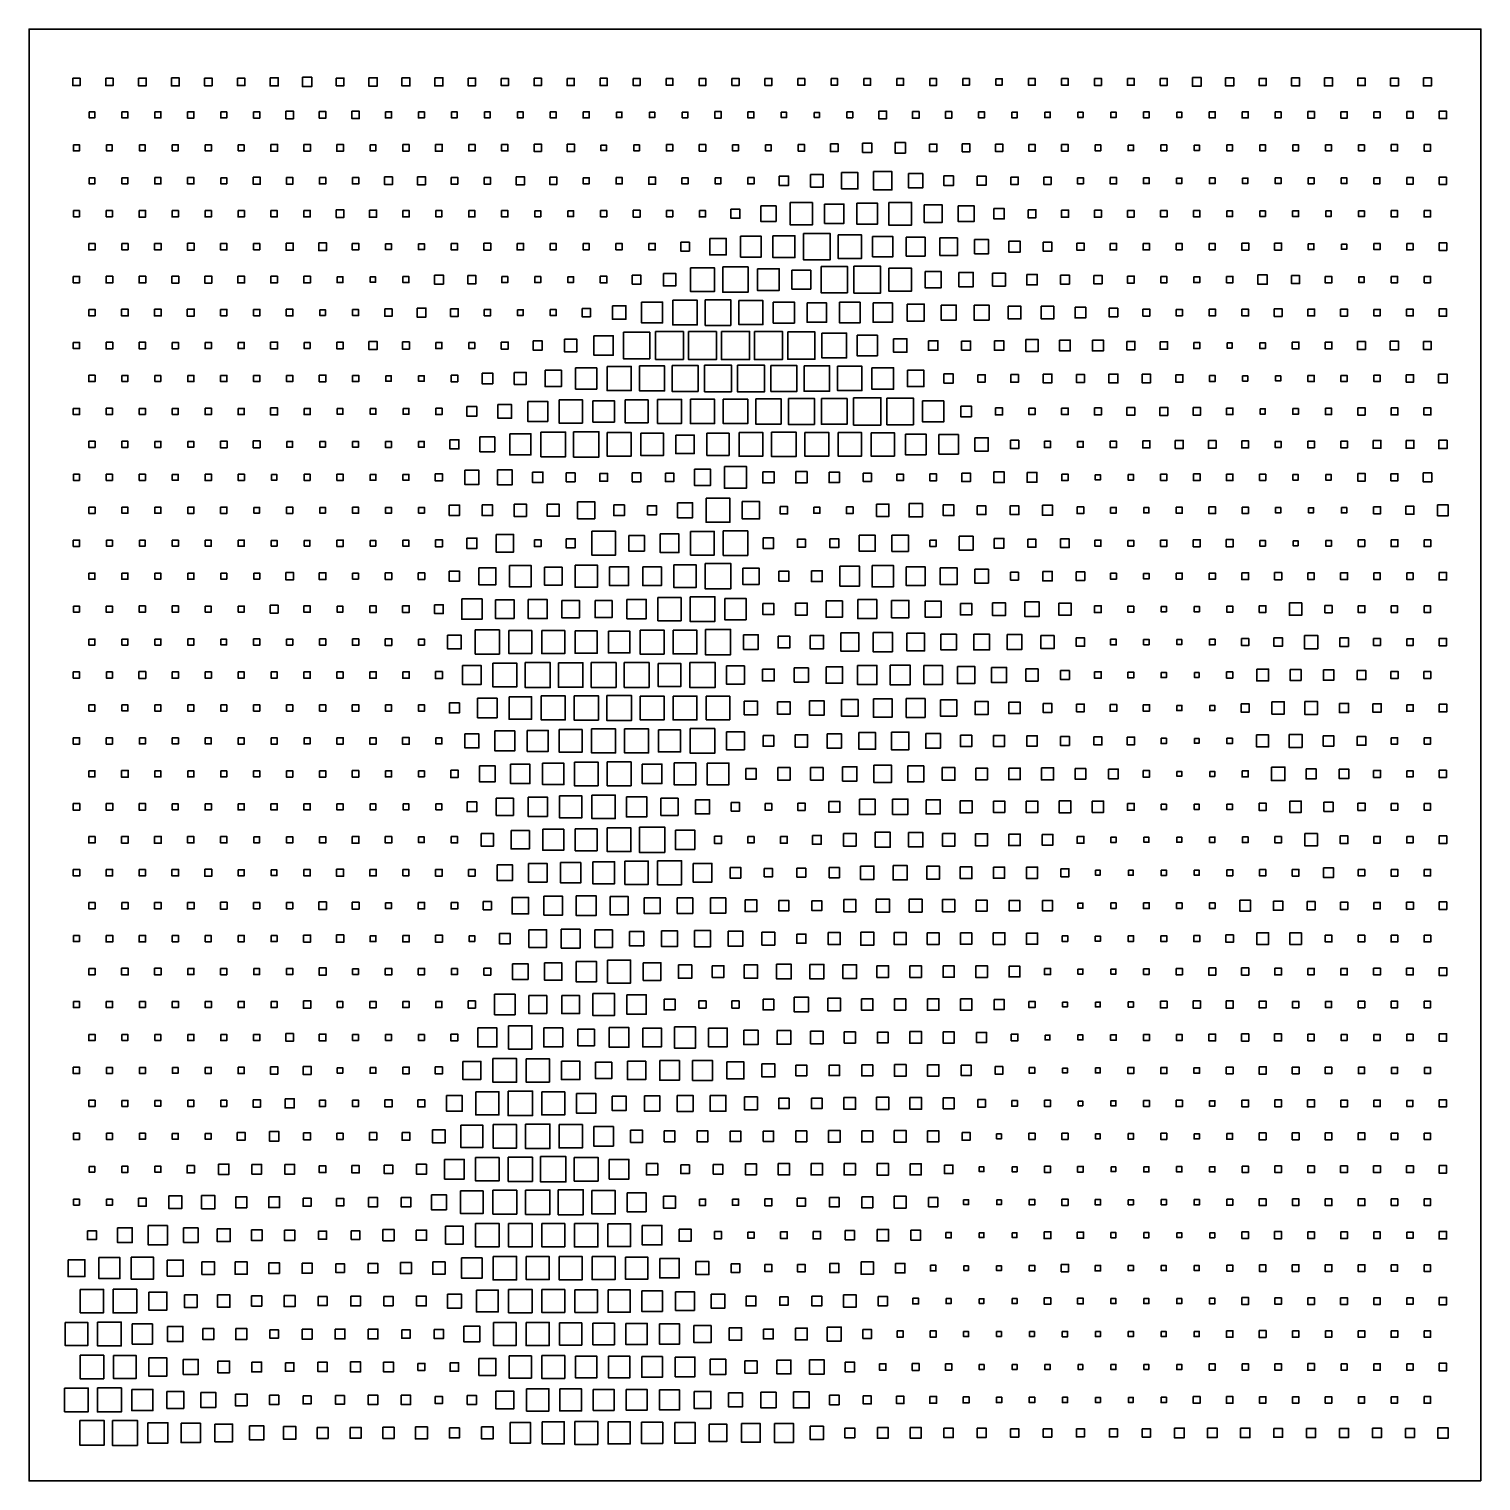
# Model space of a CAD drawing. Header units: inches. Extents: x 0 to 29.7, y -29.7 to 0.
import ezdxf

# ---------------------------------------------------------------- set-up
doc = ezdxf.new("R2010")
doc.units = ezdxf.units.IN
doc.header["$MEASUREMENT"] = 0
doc.layers.add('Layer 1', color=7, linetype='Continuous')

# ---------------------------------------------------------------- blocks, each defined once
blk = doc.blocks.new('block 2')
at = {"layer": 'Layer 1', "color": 7, "lineweight": 35}
for points in [[(0.895, -1.007), (1.045, -1.007), (1.045, -1.157), (0.895, -1.157), (0.895, -1.007)], [(1.568, -1.006), (1.719, -1.006), (1.719, -1.157), (1.568, -1.157), (1.568, -1.006)], [(2.239, -1.003), (2.396, -1.003), (2.396, -1.16), (2.239, -1.16), (2.239, -1.003)], [(2.911, -1), (3.073, -1), (3.073, -1.163), (2.911, -1.163), (2.911, -1)], [(3.586, -1.002), (3.745, -1.002), (3.745, -1.161), (3.586, -1.161), (3.586, -1.002)], [(4.264, -1.006), (4.415, -1.006), (4.415, -1.157), (4.264, -1.157), (4.264, -1.006)], [(4.93, -0.998), (5.097, -0.998), (5.097, -1.165), (4.93, -1.165), (4.93, -0.998)], [(5.591, -0.985), (5.784, -0.985), (5.784, -1.178), (5.591, -1.178), (5.591, -0.985)], [(6.283, -1.003), (6.441, -1.003), (6.441, -1.161), (6.283, -1.161), (6.283, -1.003)], [(6.95, -0.996), (7.122, -0.996), (7.122, -1.167), (6.95, -1.167), (6.95, -0.996)], [(7.629, -1.001), (7.79, -1.001), (7.79, -1.162), (7.629, -1.162), (7.629, -1.001)], [(8.3, -0.998), (8.467, -0.998), (8.467, -1.165), (8.3, -1.165), (8.3, -0.998)], [(8.98, -1.004), (9.135, -1.004), (9.135, -1.159), (8.98, -1.159), (8.98, -1.004)], [(9.659, -1.009), (9.805, -1.009), (9.805, -1.155), (9.659, -1.155), (9.659, -1.009)], [(10.332, -1.008), (10.48, -1.008), (10.48, -1.155), (10.332, -1.155), (10.332, -1.008)], [(11.007, -1.009), (11.153, -1.009), (11.153, -1.155), (11.007, -1.155), (11.007, -1.009)], [(11.68, -1.008), (11.827, -1.008), (11.827, -1.155), (11.68, -1.155), (11.68, -1.008)], [(12.355, -1.009), (12.501, -1.009), (12.501, -1.154), (12.355, -1.154), (12.355, -1.009)], [(13.033, -1.013), (13.171, -1.013), (13.171, -1.151), (13.033, -1.151), (13.033, -1.013)], [(13.706, -1.012), (13.846, -1.012), (13.846, -1.152), (13.706, -1.152), (13.706, -1.012)], [(14.377, -1.009), (14.523, -1.009), (14.523, -1.154), (14.377, -1.154), (14.377, -1.009)], [(15.052, -1.009), (15.196, -1.009), (15.196, -1.154), (15.052, -1.154), (15.052, -1.009)], [(15.729, -1.013), (15.867, -1.013), (15.867, -1.15), (15.729, -1.15), (15.729, -1.013)], [(16.405, -1.015), (16.538, -1.015), (16.538, -1.148), (16.405, -1.148), (16.405, -1.015)], [(17.078, -1.013), (17.214, -1.013), (17.214, -1.15), (17.078, -1.15), (17.078, -1.013)], [(17.75, -1.012), (17.89, -1.012), (17.89, -1.151), (17.75, -1.151), (17.75, -1.012)], [(18.424, -1.012), (18.564, -1.012), (18.564, -1.152), (18.424, -1.152), (18.424, -1.012)], [(19.101, -1.014), (19.236, -1.014), (19.236, -1.149), (19.101, -1.149), (19.101, -1.014)], [(19.778, -1.017), (19.907, -1.017), (19.907, -1.146), (19.778, -1.146), (19.778, -1.017)], [(20.448, -1.013), (20.584, -1.013), (20.584, -1.15), (20.448, -1.15), (20.448, -1.013)], [(21.121, -1.013), (21.259, -1.013), (21.259, -1.15), (21.121, -1.15), (21.121, -1.013)], [(21.792, -1.009), (21.936, -1.009), (21.936, -1.154), (21.792, -1.154), (21.792, -1.009)], [(22.469, -1.013), (22.607, -1.013), (22.607, -1.15), (22.469, -1.15), (22.469, -1.013)], [(23.141, -1.011), (23.283, -1.011), (23.283, -1.152), (23.141, -1.152), (23.141, -1.011)], [(23.799, -0.994), (23.974, -0.994), (23.974, -1.169), (23.799, -1.169), (23.799, -0.994)], [(24.477, -0.999), (24.643, -0.999), (24.643, -1.165), (24.477, -1.165), (24.477, -0.999)], [(25.161, -1.009), (25.307, -1.009), (25.307, -1.154), (25.161, -1.154), (25.161, -1.009)], [(25.826, -0.999), (25.991, -0.999), (25.991, -1.164), (25.826, -1.164), (25.826, -0.999)], [(26.499, -0.999), (26.665, -0.999), (26.665, -1.164), (26.499, -1.164), (26.499, -0.999)], [(27.181, -1.006), (27.332, -1.006), (27.332, -1.157), (27.181, -1.157), (27.181, -1.006)], [(27.85, -1.002), (28.01, -1.002), (28.01, -1.161), (27.85, -1.161), (27.85, -1.002)], [(28.523, -1.001), (28.685, -1.001), (28.685, -1.162), (28.523, -1.162), (28.523, -1.001)], [(1.228, -1.696), (1.346, -1.696), (1.346, -1.815), (1.228, -1.815), (1.228, -1.696)], [(1.899, -1.694), (2.023, -1.694), (2.023, -1.817), (1.899, -1.817), (1.899, -1.694)], [(2.571, -1.692), (2.699, -1.692), (2.699, -1.819), (2.571, -1.819), (2.571, -1.692)], [(3.244, -1.691), (3.374, -1.691), (3.374, -1.82), (3.244, -1.82), (3.244, -1.691)], [(3.922, -1.694), (4.044, -1.694), (4.044, -1.817), (3.922, -1.817), (3.922, -1.694)], [(4.593, -1.691), (4.721, -1.691), (4.721, -1.82), (4.593, -1.82), (4.593, -1.691)], [(5.253, -1.678), (5.409, -1.678), (5.409, -1.834), (5.253, -1.834), (5.253, -1.678)], [(5.938, -1.688), (6.072, -1.688), (6.072, -1.823), (5.938, -1.823), (5.938, -1.688)], [(6.604, -1.681), (6.754, -1.681), (6.754, -1.83), (6.604, -1.83), (6.604, -1.681)], [(7.29, -1.693), (7.415, -1.693), (7.415, -1.818), (7.29, -1.818), (7.29, -1.693)], [(7.965, -1.694), (8.089, -1.694), (8.089, -1.817), (7.965, -1.817), (7.965, -1.694)], [(8.641, -1.696), (8.761, -1.696), (8.761, -1.816), (8.641, -1.816), (8.641, -1.696)], [(9.315, -1.696), (9.435, -1.696), (9.435, -1.815), (9.315, -1.815), (9.315, -1.696)], [(9.99, -1.696), (10.108, -1.696), (10.108, -1.815), (9.99, -1.815), (9.99, -1.696)], [(10.662, -1.694), (10.784, -1.694), (10.784, -1.817), (10.662, -1.817), (10.662, -1.694)], [(11.334, -1.692), (11.46, -1.692), (11.46, -1.819), (11.334, -1.819), (11.334, -1.692)], [(12.015, -1.699), (12.127, -1.699), (12.127, -1.812), (12.015, -1.812), (12.015, -1.699)], [(12.69, -1.701), (12.8, -1.701), (12.8, -1.811), (12.69, -1.811), (12.69, -1.701)], [(13.361, -1.698), (13.477, -1.698), (13.477, -1.813), (13.361, -1.813), (13.361, -1.698)], [(14.027, -1.69), (14.159, -1.69), (14.159, -1.822), (14.027, -1.822), (14.027, -1.69)], [(14.706, -1.695), (14.828, -1.695), (14.828, -1.817), (14.706, -1.817), (14.706, -1.695)], [(15.387, -1.701), (15.496, -1.701), (15.496, -1.81), (15.387, -1.81), (15.387, -1.701)], [(16.063, -1.704), (16.167, -1.704), (16.167, -1.807), (16.063, -1.807), (16.063, -1.704)], [(16.729, -1.696), (16.849, -1.696), (16.849, -1.815), (16.729, -1.815), (16.729, -1.696)], [(17.385, -1.677), (17.542, -1.677), (17.542, -1.834), (17.385, -1.834), (17.385, -1.677)], [(18.069, -1.688), (18.205, -1.688), (18.205, -1.824), (18.069, -1.824), (18.069, -1.688)], [(18.746, -1.69), (18.876, -1.69), (18.876, -1.821), (18.746, -1.821), (18.746, -1.69)], [(19.425, -1.695), (19.546, -1.695), (19.546, -1.816), (19.425, -1.816), (19.425, -1.695)], [(20.102, -1.699), (20.216, -1.699), (20.216, -1.813), (20.102, -1.813), (20.102, -1.699)], [(20.778, -1.7), (20.889, -1.7), (20.889, -1.811), (20.778, -1.811), (20.778, -1.7)], [(21.454, -1.703), (21.56, -1.703), (21.56, -1.809), (21.454, -1.809), (21.454, -1.703)], [(22.126, -1.7), (22.237, -1.7), (22.237, -1.811), (22.126, -1.811), (22.126, -1.7)], [(22.796, -1.697), (22.914, -1.697), (22.914, -1.815), (22.796, -1.815), (22.796, -1.697)], [(23.477, -1.703), (23.582, -1.703), (23.582, -1.808), (23.477, -1.808), (23.477, -1.703)], [(24.141, -1.693), (24.266, -1.693), (24.266, -1.818), (24.141, -1.818), (24.141, -1.693)], [(24.814, -1.692), (24.941, -1.692), (24.941, -1.819), (24.814, -1.819), (24.814, -1.692)], [(25.49, -1.694), (25.613, -1.694), (25.613, -1.817), (25.49, -1.817), (25.49, -1.694)], [(26.158, -1.688), (26.293, -1.688), (26.293, -1.823), (26.158, -1.823), (26.158, -1.688)], [(26.835, -1.691), (26.964, -1.691), (26.964, -1.82), (26.835, -1.82), (26.835, -1.691)], [(27.51, -1.692), (27.637, -1.692), (27.637, -1.819), (27.51, -1.819), (27.51, -1.692)], [(28.181, -1.69), (28.313, -1.69), (28.313, -1.822), (28.181, -1.822), (28.181, -1.69)], [(28.847, -1.681), (28.996, -1.681), (28.996, -1.831), (28.847, -1.831), (28.847, -1.681)], [(0.907, -2.367), (1.032, -2.367), (1.032, -2.492), (0.907, -2.492), (0.907, -2.367)], [(1.584, -2.37), (1.703, -2.37), (1.703, -2.489), (1.584, -2.489), (1.584, -2.37)], [(2.259, -2.371), (2.376, -2.371), (2.376, -2.488), (2.259, -2.488), (2.259, -2.371)], [(2.93, -2.368), (3.053, -2.368), (3.053, -2.491), (2.93, -2.491), (2.93, -2.368)], [(3.603, -2.367), (3.729, -2.367), (3.729, -2.493), (3.603, -2.493), (3.603, -2.367)], [(4.28, -2.37), (4.4, -2.37), (4.4, -2.49), (4.28, -2.49), (4.28, -2.37)], [(4.944, -2.36), (5.083, -2.36), (5.083, -2.499), (4.944, -2.499), (4.944, -2.36)], [(5.619, -2.361), (5.756, -2.361), (5.756, -2.498), (5.619, -2.498), (5.619, -2.361)], [(6.293, -2.361), (6.431, -2.361), (6.431, -2.499), (6.293, -2.499), (6.293, -2.361)], [(6.975, -2.369), (7.096, -2.369), (7.096, -2.49), (6.975, -2.49), (6.975, -2.369)], [(7.645, -2.365), (7.775, -2.365), (7.775, -2.495), (7.645, -2.495), (7.645, -2.365)], [(8.314, -2.36), (8.454, -2.36), (8.454, -2.5), (8.314, -2.5), (8.314, -2.36)], [(8.993, -2.365), (9.123, -2.365), (9.123, -2.494), (8.993, -2.494), (8.993, -2.365)], [(9.667, -2.365), (9.796, -2.365), (9.796, -2.494), (9.667, -2.494), (9.667, -2.365)], [(10.331, -2.355), (10.481, -2.355), (10.481, -2.505), (10.331, -2.505), (10.331, -2.355)], [(11.005, -2.355), (11.155, -2.355), (11.155, -2.505), (11.005, -2.505), (11.005, -2.355)], [(11.697, -2.373), (11.811, -2.373), (11.811, -2.487), (11.697, -2.487), (11.697, -2.373)], [(12.37, -2.372), (12.486, -2.372), (12.486, -2.488), (12.37, -2.488), (12.37, -2.372)], [(13.038, -2.365), (13.166, -2.365), (13.166, -2.494), (13.038, -2.494), (13.038, -2.365)], [(13.71, -2.364), (13.842, -2.364), (13.842, -2.495), (13.71, -2.495), (13.71, -2.364)], [(14.388, -2.368), (14.512, -2.368), (14.512, -2.491), (14.388, -2.491), (14.388, -2.368)], [(15.066, -2.371), (15.182, -2.371), (15.182, -2.488), (15.066, -2.488), (15.066, -2.371)], [(15.733, -2.365), (15.863, -2.365), (15.863, -2.495), (15.733, -2.495), (15.733, -2.365)], [(16.393, -2.351), (16.551, -2.351), (16.551, -2.508), (16.393, -2.508), (16.393, -2.351)], [(17.052, -2.336), (17.24, -2.336), (17.24, -2.524), (17.052, -2.524), (17.052, -2.336)], [(17.714, -2.323), (17.926, -2.323), (17.926, -2.536), (17.714, -2.536), (17.714, -2.323)], [(18.419, -2.354), (18.57, -2.354), (18.57, -2.505), (18.419, -2.505), (18.419, -2.354)], [(19.089, -2.351), (19.247, -2.351), (19.247, -2.509), (19.089, -2.509), (19.089, -2.351)], [(19.767, -2.354), (19.918, -2.354), (19.918, -2.505), (19.767, -2.505), (19.767, -2.354)], [(20.45, -2.364), (20.582, -2.364), (20.582, -2.495), (20.45, -2.495), (20.45, -2.364)], [(21.123, -2.363), (21.257, -2.363), (21.257, -2.497), (21.123, -2.497), (21.123, -2.363)], [(21.805, -2.371), (21.923, -2.371), (21.923, -2.489), (21.805, -2.489), (21.805, -2.371)], [(22.482, -2.374), (22.594, -2.374), (22.594, -2.485), (22.482, -2.485), (22.482, -2.374)], [(23.153, -2.371), (23.271, -2.371), (23.271, -2.489), (23.153, -2.489), (23.153, -2.371)], [(23.832, -2.375), (23.94, -2.375), (23.94, -2.484), (23.832, -2.484), (23.832, -2.375)], [(24.5, -2.369), (24.62, -2.369), (24.62, -2.49), (24.5, -2.49), (24.5, -2.369)], [(25.174, -2.37), (25.294, -2.37), (25.294, -2.489), (25.174, -2.489), (25.174, -2.37)], [(25.849, -2.37), (25.968, -2.37), (25.968, -2.489), (25.849, -2.489), (25.849, -2.37)], [(26.522, -2.369), (26.643, -2.369), (26.643, -2.49), (26.522, -2.49), (26.522, -2.369)], [(27.197, -2.37), (27.316, -2.37), (27.316, -2.489), (27.197, -2.489), (27.197, -2.37)], [(27.865, -2.365), (27.995, -2.365), (27.995, -2.494), (27.865, -2.494), (27.865, -2.365)], [(28.539, -2.364), (28.67, -2.364), (28.67, -2.495), (28.539, -2.495), (28.539, -2.364)], [(16.622, -2.937), (16.956, -2.937), (16.956, -3.271), (16.622, -3.271), (16.622, -2.937)], [(17.275, -2.915), (17.651, -2.915), (17.651, -3.292), (17.275, -3.292), (17.275, -2.915)], [(17.992, -2.958), (18.283, -2.958), (18.283, -3.249), (17.992, -3.249), (17.992, -2.958)], [(1.227, -3.044), (1.347, -3.044), (1.347, -3.164), (1.227, -3.164), (1.227, -3.044)], [(1.899, -3.042), (2.022, -3.042), (2.022, -3.165), (1.899, -3.165), (1.899, -3.042)], [(2.571, -3.04), (2.698, -3.04), (2.698, -3.167), (2.571, -3.167), (2.571, -3.04)], [(3.244, -3.039), (3.374, -3.039), (3.374, -3.169), (3.244, -3.169), (3.244, -3.039)], [(3.92, -3.041), (4.045, -3.041), (4.045, -3.166), (3.92, -3.166), (3.92, -3.041)], [(4.586, -3.032), (4.728, -3.032), (4.728, -3.175), (4.586, -3.175), (4.586, -3.032)], [(5.265, -3.038), (5.397, -3.038), (5.397, -3.17), (5.265, -3.17), (5.265, -3.038)], [(5.941, -3.04), (6.069, -3.04), (6.069, -3.168), (5.941, -3.168), (5.941, -3.04)], [(6.614, -3.038), (6.744, -3.038), (6.744, -3.169), (6.614, -3.169), (6.614, -3.038)], [(7.274, -3.025), (7.432, -3.025), (7.432, -3.182), (7.274, -3.182), (7.274, -3.025)], [(7.945, -3.022), (8.109, -3.022), (8.109, -3.185), (7.945, -3.185), (7.945, -3.022)], [(8.633, -3.036), (8.769, -3.036), (8.769, -3.172), (8.633, -3.172), (8.633, -3.036)], [(9.308, -3.037), (9.442, -3.037), (9.442, -3.17), (9.308, -3.17), (9.308, -3.037)], [(9.966, -3.021), (10.132, -3.021), (10.132, -3.187), (9.966, -3.187), (9.966, -3.021)], [(10.65, -3.03), (10.796, -3.03), (10.796, -3.177), (10.65, -3.177), (10.65, -3.03)], [(11.334, -3.041), (11.46, -3.041), (11.46, -3.166), (11.334, -3.166), (11.334, -3.041)], [(12.008, -3.04), (12.134, -3.04), (12.134, -3.167), (12.008, -3.167), (12.008, -3.04)], [(12.675, -3.033), (12.815, -3.033), (12.815, -3.174), (12.675, -3.174), (12.675, -3.033)], [(13.356, -3.041), (13.482, -3.041), (13.482, -3.167), (13.356, -3.167), (13.356, -3.041)], [(14.032, -3.043), (14.154, -3.043), (14.154, -3.165), (14.032, -3.165), (14.032, -3.043)], [(14.703, -3.04), (14.831, -3.04), (14.831, -3.167), (14.703, -3.167), (14.703, -3.04)], [(15.346, -3.008), (15.536, -3.008), (15.536, -3.199), (15.346, -3.199), (15.346, -3.008)], [(15.987, -2.975), (16.244, -2.975), (16.244, -3.232), (15.987, -3.232), (15.987, -2.975)], [(18.713, -3.006), (18.909, -3.006), (18.909, -3.202), (18.713, -3.202), (18.713, -3.006)], [(19.394, -3.012), (19.576, -3.012), (19.576, -3.195), (19.394, -3.195), (19.394, -3.012)], [(20.083, -3.027), (20.236, -3.027), (20.236, -3.18), (20.083, -3.18), (20.083, -3.027)], [(20.76, -3.03), (20.907, -3.03), (20.907, -3.177), (20.76, -3.177), (20.76, -3.03)], [(21.445, -3.042), (21.569, -3.042), (21.569, -3.166), (21.445, -3.166), (21.445, -3.042)], [(22.118, -3.04), (22.245, -3.04), (22.245, -3.167), (22.118, -3.167), (22.118, -3.04)], [(22.796, -3.044), (22.915, -3.044), (22.915, -3.163), (22.796, -3.163), (22.796, -3.044)], [(23.475, -3.049), (23.584, -3.049), (23.584, -3.158), (23.475, -3.158), (23.475, -3.049)], [(24.147, -3.047), (24.26, -3.047), (24.26, -3.16), (24.147, -3.16), (24.147, -3.047)], [(24.822, -3.048), (24.933, -3.048), (24.933, -3.159), (24.822, -3.159), (24.822, -3.048)], [(25.492, -3.044), (25.611, -3.044), (25.611, -3.163), (25.492, -3.163), (25.492, -3.044)], [(26.165, -3.043), (26.286, -3.043), (26.286, -3.164), (26.165, -3.164), (26.165, -3.043)], [(26.841, -3.045), (26.958, -3.045), (26.958, -3.162), (26.841, -3.162), (26.841, -3.045)], [(27.512, -3.043), (27.634, -3.043), (27.634, -3.165), (27.512, -3.165), (27.512, -3.043)], [(28.181, -3.037), (28.314, -3.037), (28.314, -3.17), (28.181, -3.17), (28.181, -3.037)], [(28.848, -3.031), (28.995, -3.031), (28.995, -3.177), (28.848, -3.177), (28.848, -3.031)], [(15.57, -3.549), (16.026, -3.549), (16.026, -4.006), (15.57, -4.006), (15.57, -3.549)], [(17.587, -3.545), (18.053, -3.545), (18.053, -4.011), (17.587, -4.011), (17.587, -3.545)], [(0.907, -3.715), (1.032, -3.715), (1.032, -3.841), (0.907, -3.841), (0.907, -3.715)], [(1.581, -3.715), (1.706, -3.715), (1.706, -3.84), (1.581, -3.84), (1.581, -3.715)], [(2.25, -3.71), (2.385, -3.71), (2.385, -3.845), (2.25, -3.845), (2.25, -3.71)], [(2.926, -3.712), (3.057, -3.712), (3.057, -3.843), (2.926, -3.843), (2.926, -3.712)], [(3.6, -3.712), (3.732, -3.712), (3.732, -3.844), (3.6, -3.844), (3.6, -3.712)], [(4.275, -3.713), (4.404, -3.713), (4.404, -3.842), (4.275, -3.842), (4.275, -3.713)], [(4.949, -3.713), (5.078, -3.713), (5.078, -3.842), (4.949, -3.842), (4.949, -3.713)], [(5.621, -3.711), (5.754, -3.711), (5.754, -3.844), (5.621, -3.844), (5.621, -3.711)], [(6.284, -3.7), (6.44, -3.7), (6.44, -3.855), (6.284, -3.855), (6.284, -3.7)], [(6.963, -3.705), (7.108, -3.705), (7.108, -3.85), (6.963, -3.85), (6.963, -3.705)], [(7.644, -3.712), (7.776, -3.712), (7.776, -3.844), (7.644, -3.844), (7.644, -3.712)], [(8.32, -3.714), (8.447, -3.714), (8.447, -3.841), (8.32, -3.841), (8.32, -3.714)], [(8.994, -3.713), (9.122, -3.713), (9.122, -3.842), (8.994, -3.842), (8.994, -3.713)], [(9.666, -3.712), (9.797, -3.712), (9.797, -3.843), (9.666, -3.843), (9.666, -3.712)], [(10.344, -3.716), (10.468, -3.716), (10.468, -3.839), (10.344, -3.839), (10.344, -3.716)], [(11.02, -3.718), (11.14, -3.718), (11.14, -3.838), (11.02, -3.838), (11.02, -3.718)], [(11.692, -3.715), (11.816, -3.715), (11.816, -3.84), (11.692, -3.84), (11.692, -3.715)], [(12.358, -3.708), (12.498, -3.708), (12.498, -3.847), (12.358, -3.847), (12.358, -3.708)], [(13.038, -3.714), (13.166, -3.714), (13.166, -3.841), (13.038, -3.841), (13.038, -3.714)], [(13.712, -3.713), (13.84, -3.713), (13.84, -3.842), (13.712, -3.842), (13.712, -3.713)], [(14.359, -3.686), (14.541, -3.686), (14.541, -3.869), (14.359, -3.869), (14.359, -3.686)], [(14.966, -3.619), (15.282, -3.619), (15.282, -3.936), (14.966, -3.936), (14.966, -3.619)], [(16.274, -3.58), (16.67, -3.58), (16.67, -3.975), (16.274, -3.975), (16.274, -3.58)], [(16.933, -3.565), (17.359, -3.565), (17.359, -3.99), (16.933, -3.99), (16.933, -3.565)], [(18.311, -3.595), (18.677, -3.595), (18.677, -3.96), (18.311, -3.96), (18.311, -3.595)], [(19.006, -3.616), (19.33, -3.616), (19.33, -3.94), (19.006, -3.94), (19.006, -3.616)], [(19.736, -3.672), (19.948, -3.672), (19.948, -3.884), (19.736, -3.884), (19.736, -3.672)], [(20.435, -3.696), (20.598, -3.696), (20.598, -3.859), (20.435, -3.859), (20.435, -3.696)], [(21.117, -3.704), (21.263, -3.704), (21.263, -3.851), (21.117, -3.851), (21.117, -3.704)], [(21.792, -3.706), (21.936, -3.706), (21.936, -3.85), (21.792, -3.85), (21.792, -3.706)], [(22.47, -3.71), (22.606, -3.71), (22.606, -3.846), (22.47, -3.846), (22.47, -3.71)], [(23.146, -3.712), (23.278, -3.712), (23.278, -3.844), (23.146, -3.844), (23.146, -3.712)], [(23.822, -3.713), (23.951, -3.713), (23.951, -3.842), (23.822, -3.842), (23.822, -3.713)], [(24.501, -3.719), (24.619, -3.719), (24.619, -3.836), (24.501, -3.836), (24.501, -3.719)], [(25.178, -3.722), (25.29, -3.722), (25.29, -3.834), (25.178, -3.834), (25.178, -3.722)], [(25.848, -3.718), (25.968, -3.718), (25.968, -3.838), (25.848, -3.838), (25.848, -3.718)], [(26.526, -3.721), (26.639, -3.721), (26.639, -3.834), (26.526, -3.834), (26.526, -3.721)], [(27.198, -3.719), (27.315, -3.719), (27.315, -3.836), (27.198, -3.836), (27.198, -3.719)], [(27.866, -3.713), (27.995, -3.713), (27.995, -3.842), (27.866, -3.842), (27.866, -3.713)], [(28.538, -3.712), (28.67, -3.712), (28.67, -3.844), (28.538, -3.844), (28.538, -3.712)], [(1.222, -4.387), (1.352, -4.387), (1.352, -4.517), (1.222, -4.517), (1.222, -4.387)], [(1.897, -4.388), (2.025, -4.388), (2.025, -4.515), (1.897, -4.515), (1.897, -4.388)], [(2.569, -4.386), (2.701, -4.386), (2.701, -4.518), (2.569, -4.518), (2.569, -4.386)], [(3.24, -4.383), (3.377, -4.383), (3.377, -4.52), (3.24, -4.52), (3.24, -4.383)], [(3.918, -4.387), (4.048, -4.387), (4.048, -4.517), (3.918, -4.517), (3.918, -4.387)], [(4.592, -4.387), (4.721, -4.387), (4.721, -4.516), (4.592, -4.516), (4.592, -4.387)], [(5.259, -4.379), (5.403, -4.379), (5.403, -4.524), (5.259, -4.524), (5.259, -4.379)], [(5.926, -4.373), (6.084, -4.373), (6.084, -4.531), (5.926, -4.531), (5.926, -4.373)], [(6.613, -4.386), (6.745, -4.386), (6.745, -4.518), (6.613, -4.518), (6.613, -4.386)], [(7.293, -4.392), (7.413, -4.392), (7.413, -4.512), (7.293, -4.512), (7.293, -4.392)], [(7.966, -4.391), (8.088, -4.391), (8.088, -4.512), (7.966, -4.512), (7.966, -4.391)], [(8.636, -4.387), (8.766, -4.387), (8.766, -4.517), (8.636, -4.517), (8.636, -4.387)], [(9.304, -4.381), (9.446, -4.381), (9.446, -4.523), (9.304, -4.523), (9.304, -4.381)], [(9.983, -4.386), (10.115, -4.386), (10.115, -4.517), (9.983, -4.517), (9.983, -4.386)], [(10.66, -4.388), (10.786, -4.388), (10.786, -4.515), (10.66, -4.515), (10.66, -4.388)], [(11.333, -4.388), (11.461, -4.388), (11.461, -4.516), (11.333, -4.516), (11.333, -4.388)], [(12.006, -4.387), (12.136, -4.387), (12.136, -4.516), (12.006, -4.516), (12.006, -4.387)], [(12.679, -4.386), (12.811, -4.386), (12.811, -4.517), (12.679, -4.517), (12.679, -4.386)], [(13.33, -4.363), (13.508, -4.363), (13.508, -4.541), (13.33, -4.541), (13.33, -4.363)], [(13.923, -4.282), (14.263, -4.282), (14.263, -4.622), (13.923, -4.622), (13.923, -4.282)], [(14.555, -4.239), (14.979, -4.239), (14.979, -4.664), (14.555, -4.664), (14.555, -4.239)], [(15.217, -4.227), (15.665, -4.227), (15.665, -4.676), (15.217, -4.676), (15.217, -4.227)], [(15.845, -4.181), (16.385, -4.181), (16.385, -4.722), (15.845, -4.722), (15.845, -4.181)], [(16.548, -4.21), (17.03, -4.21), (17.03, -4.693), (16.548, -4.693), (16.548, -4.21)], [(17.256, -4.245), (17.67, -4.245), (17.67, -4.659), (17.256, -4.659), (17.256, -4.245)], [(17.945, -4.26), (18.329, -4.26), (18.329, -4.644), (17.945, -4.644), (17.945, -4.26)], [(18.632, -4.273), (18.99, -4.273), (18.99, -4.631), (18.632, -4.631), (18.632, -4.273)], [(19.341, -4.308), (19.629, -4.308), (19.629, -4.596), (19.341, -4.596), (19.341, -4.308)], [(20.044, -4.337), (20.274, -4.337), (20.274, -4.567), (20.044, -4.567), (20.044, -4.337)], [(20.744, -4.362), (20.923, -4.362), (20.923, -4.541), (20.744, -4.541), (20.744, -4.362)], [(21.434, -4.378), (21.581, -4.378), (21.581, -4.525), (21.434, -4.525), (21.434, -4.378)], [(22.114, -4.385), (22.248, -4.385), (22.248, -4.519), (22.114, -4.519), (22.114, -4.385)], [(22.79, -4.387), (22.92, -4.387), (22.92, -4.517), (22.79, -4.517), (22.79, -4.387)], [(23.467, -4.39), (23.591, -4.39), (23.591, -4.514), (23.467, -4.514), (23.467, -4.39)], [(24.141, -4.39), (24.265, -4.39), (24.265, -4.514), (24.141, -4.514), (24.141, -4.39)], [(24.806, -4.38), (24.949, -4.38), (24.949, -4.523), (24.806, -4.523), (24.806, -4.38)], [(25.48, -4.38), (25.623, -4.38), (25.623, -4.523), (25.48, -4.523), (25.48, -4.38)], [(26.167, -4.393), (26.284, -4.393), (26.284, -4.51), (26.167, -4.51), (26.167, -4.393)], [(26.846, -4.398), (26.953, -4.398), (26.953, -4.506), (26.846, -4.506), (26.846, -4.398)], [(27.512, -4.39), (27.635, -4.39), (27.635, -4.513), (27.512, -4.513), (27.512, -4.39)], [(28.182, -4.387), (28.312, -4.387), (28.312, -4.517), (28.182, -4.517), (28.182, -4.387)], [(28.844, -4.374), (28.999, -4.374), (28.999, -4.53), (28.844, -4.53), (28.844, -4.374)], [(8.292, -5.034), (8.475, -5.034), (8.475, -5.217), (8.292, -5.217), (8.292, -5.034)], [(8.975, -5.043), (9.141, -5.043), (9.141, -5.209), (8.975, -5.209), (8.975, -5.043)], [(12.338, -5.035), (12.518, -5.035), (12.518, -5.216), (12.338, -5.216), (12.338, -5.035)], [(12.975, -4.998), (13.229, -4.998), (13.229, -5.253), (12.975, -5.253), (12.975, -4.998)], [(13.532, -4.882), (14.02, -4.882), (14.02, -5.37), (13.532, -5.37), (13.532, -4.882)], [(14.191, -4.866), (14.709, -4.866), (14.709, -5.385), (14.191, -5.385), (14.191, -4.866)], [(14.901, -4.903), (15.347, -4.903), (15.347, -5.348), (14.901, -5.348), (14.901, -4.903)], [(15.605, -4.933), (15.991, -4.933), (15.991, -5.318), (15.605, -5.318), (15.605, -4.933)], [(16.202, -4.856), (16.742, -4.856), (16.742, -5.396), (16.202, -5.396), (16.202, -4.856)], [(16.872, -4.852), (17.42, -4.852), (17.42, -5.4), (16.872, -5.4), (16.872, -4.852)], [(17.586, -4.892), (18.054, -4.892), (18.054, -5.36), (17.586, -5.36), (17.586, -4.892)], [(18.329, -4.961), (18.659, -4.961), (18.659, -5.291), (18.329, -5.291), (18.329, -4.961)], [(19.021, -4.978), (19.316, -4.978), (19.316, -5.273), (19.021, -5.273), (19.021, -4.978)], [(19.71, -4.994), (19.974, -4.994), (19.974, -5.258), (19.71, -5.258), (19.71, -4.994)], [(20.408, -5.018), (20.624, -5.018), (20.624, -5.233), (20.408, -5.233), (20.408, -5.018)], [(21.099, -5.034), (21.281, -5.034), (21.281, -5.217), (21.099, -5.217), (21.099, -5.034)], [(21.779, -5.041), (21.949, -5.041), (21.949, -5.211), (21.779, -5.211), (21.779, -5.041)], [(25.139, -5.03), (25.33, -5.03), (25.33, -5.221), (25.139, -5.221), (25.139, -5.03)], [(25.826, -5.043), (25.99, -5.043), (25.99, -5.208), (25.826, -5.208), (25.826, -5.043)], [(0.905, -5.061), (1.034, -5.061), (1.034, -5.19), (0.905, -5.19), (0.905, -5.061)], [(1.575, -5.057), (1.712, -5.057), (1.712, -5.194), (1.575, -5.194), (1.575, -5.057)], [(2.25, -5.058), (2.386, -5.058), (2.386, -5.194), (2.25, -5.194), (2.25, -5.058)], [(2.923, -5.057), (3.061, -5.057), (3.061, -5.195), (2.923, -5.195), (2.923, -5.057)], [(3.595, -5.055), (3.736, -5.055), (3.736, -5.196), (3.595, -5.196), (3.595, -5.055)], [(4.271, -5.057), (4.408, -5.057), (4.408, -5.194), (4.271, -5.194), (4.271, -5.057)], [(4.946, -5.058), (5.082, -5.058), (5.082, -5.194), (4.946, -5.194), (4.946, -5.058)], [(5.619, -5.057), (5.756, -5.057), (5.756, -5.194), (5.619, -5.194), (5.619, -5.057)], [(6.302, -5.066), (6.422, -5.066), (6.422, -5.186), (6.302, -5.186), (6.302, -5.066)], [(6.981, -5.071), (7.09, -5.071), (7.09, -5.18), (6.981, -5.18), (6.981, -5.071)], [(7.647, -5.063), (7.772, -5.063), (7.772, -5.188), (7.647, -5.188), (7.647, -5.063)], [(9.669, -5.063), (9.794, -5.063), (9.794, -5.188), (9.669, -5.188), (9.669, -5.063)], [(10.344, -5.064), (10.468, -5.064), (10.468, -5.187), (10.344, -5.187), (10.344, -5.064)], [(11.021, -5.067), (11.139, -5.067), (11.139, -5.184), (11.021, -5.184), (11.021, -5.067)], [(11.685, -5.057), (11.822, -5.057), (11.822, -5.194), (11.685, -5.194), (11.685, -5.057)], [(22.468, -5.055), (22.608, -5.055), (22.608, -5.196), (22.468, -5.196), (22.468, -5.055)], [(23.149, -5.063), (23.275, -5.063), (23.275, -5.189), (23.149, -5.189), (23.149, -5.063)], [(23.826, -5.066), (23.946, -5.066), (23.946, -5.185), (23.826, -5.185), (23.826, -5.066)], [(24.495, -5.061), (24.625, -5.061), (24.625, -5.191), (24.495, -5.191), (24.495, -5.061)], [(26.515, -5.059), (26.649, -5.059), (26.649, -5.193), (26.515, -5.193), (26.515, -5.059)], [(27.2, -5.069), (27.313, -5.069), (27.313, -5.182), (27.2, -5.182), (27.2, -5.069)], [(27.865, -5.061), (27.995, -5.061), (27.995, -5.19), (27.865, -5.19), (27.865, -5.061)], [(28.54, -5.061), (28.669, -5.061), (28.669, -5.19), (28.54, -5.19), (28.54, -5.061)], [(12.531, -5.586), (12.959, -5.586), (12.959, -6.013), (12.531, -6.013), (12.531, -5.586)], [(13.168, -5.549), (13.67, -5.549), (13.67, -6.051), (13.168, -6.051), (13.168, -5.549)], [(13.832, -5.539), (14.354, -5.539), (14.354, -6.061), (13.832, -6.061), (13.832, -5.539)], [(14.522, -5.554), (15.012, -5.554), (15.012, -6.045), (14.522, -6.045), (14.522, -5.554)], [(15.225, -5.584), (15.657, -5.584), (15.657, -6.016), (15.225, -6.016), (15.225, -5.584)], [(15.917, -5.602), (16.313, -5.602), (16.313, -5.998), (15.917, -5.998), (15.917, -5.602)], [(16.579, -5.59), (16.999, -5.59), (16.999, -6.01), (16.579, -6.01), (16.579, -5.59)], [(17.266, -5.603), (17.66, -5.603), (17.66, -5.997), (17.266, -5.997), (17.266, -5.603)], [(17.963, -5.625), (18.312, -5.625), (18.312, -5.974), (17.963, -5.974), (17.963, -5.625)], [(1.222, -5.735), (1.352, -5.735), (1.352, -5.865), (1.222, -5.865), (1.222, -5.735)], [(1.893, -5.732), (2.029, -5.732), (2.029, -5.867), (1.893, -5.867), (1.893, -5.732)], [(2.566, -5.731), (2.704, -5.731), (2.704, -5.868), (2.566, -5.868), (2.566, -5.731)], [(3.238, -5.728), (3.38, -5.728), (3.38, -5.871), (3.238, -5.871), (3.238, -5.728)], [(3.917, -5.734), (4.049, -5.734), (4.049, -5.866), (3.917, -5.866), (3.917, -5.734)], [(4.592, -5.735), (4.722, -5.735), (4.722, -5.865), (4.592, -5.865), (4.592, -5.735)], [(5.263, -5.732), (5.399, -5.732), (5.399, -5.867), (5.263, -5.867), (5.263, -5.732)], [(5.947, -5.742), (6.062, -5.742), (6.062, -5.857), (5.947, -5.857), (5.947, -5.742)], [(6.617, -5.738), (6.741, -5.738), (6.741, -5.861), (6.617, -5.861), (6.617, -5.738)], [(7.278, -5.725), (7.427, -5.725), (7.427, -5.874), (7.278, -5.874), (7.278, -5.725)], [(7.936, -5.709), (8.118, -5.709), (8.118, -5.891), (7.936, -5.891), (7.936, -5.709)], [(8.623, -5.722), (8.779, -5.722), (8.779, -5.878), (8.623, -5.878), (8.623, -5.722)], [(9.31, -5.735), (9.44, -5.735), (9.44, -5.864), (9.31, -5.864), (9.31, -5.735)], [(9.99, -5.741), (10.108, -5.741), (10.108, -5.859), (9.99, -5.859), (9.99, -5.741)], [(10.662, -5.739), (10.784, -5.739), (10.784, -5.861), (10.662, -5.861), (10.662, -5.739)], [(11.312, -5.714), (11.482, -5.714), (11.482, -5.885), (11.312, -5.885), (11.312, -5.714)], [(11.934, -5.662), (12.208, -5.662), (12.208, -5.937), (11.934, -5.937), (11.934, -5.662)], [(18.657, -5.645), (18.965, -5.645), (18.965, -5.954), (18.657, -5.954), (18.657, -5.645)], [(19.333, -5.648), (19.637, -5.648), (19.637, -5.952), (19.333, -5.952), (19.333, -5.648)], [(20.029, -5.669), (20.29, -5.669), (20.29, -5.93), (20.029, -5.93), (20.029, -5.669)], [(20.704, -5.671), (20.962, -5.671), (20.962, -5.929), (20.704, -5.929), (20.704, -5.671)], [(21.399, -5.692), (21.615, -5.692), (21.615, -5.908), (21.399, -5.908), (21.399, -5.692)], [(22.094, -5.712), (22.269, -5.712), (22.269, -5.887), (22.094, -5.887), (22.094, -5.712)], [(22.784, -5.729), (22.926, -5.729), (22.926, -5.871), (22.784, -5.871), (22.784, -5.729)], [(23.465, -5.735), (23.594, -5.735), (23.594, -5.864), (23.465, -5.864), (23.465, -5.735)], [(24.137, -5.733), (24.27, -5.733), (24.27, -5.866), (24.137, -5.866), (24.137, -5.733)], [(24.809, -5.732), (24.945, -5.732), (24.945, -5.868), (24.809, -5.868), (24.809, -5.732)], [(25.472, -5.721), (25.631, -5.721), (25.631, -5.879), (25.472, -5.879), (25.472, -5.721)], [(26.156, -5.73), (26.295, -5.73), (26.295, -5.869), (26.156, -5.869), (26.156, -5.73)], [(26.829, -5.73), (26.969, -5.73), (26.969, -5.87), (26.829, -5.87), (26.829, -5.73)], [(27.508, -5.734), (27.639, -5.734), (27.639, -5.865), (27.508, -5.865), (27.508, -5.734)], [(28.179, -5.731), (28.316, -5.731), (28.316, -5.868), (28.179, -5.868), (28.179, -5.731)], [(28.847, -5.725), (28.996, -5.725), (28.996, -5.874), (28.847, -5.874), (28.847, -5.725)], [(12.158, -6.204), (12.698, -6.204), (12.698, -6.743), (12.158, -6.743), (12.158, -6.204)], [(12.818, -6.19), (13.386, -6.19), (13.386, -6.757), (12.818, -6.757), (12.818, -6.19)], [(13.49, -6.188), (14.062, -6.188), (14.062, -6.76), (13.49, -6.76), (13.49, -6.188)], [(14.162, -6.186), (14.738, -6.186), (14.738, -6.762), (14.162, -6.762), (14.162, -6.186)], [(14.837, -6.187), (15.411, -6.187), (15.411, -6.76), (14.837, -6.76), (14.837, -6.187)], [(15.519, -6.195), (16.077, -6.195), (16.077, -6.753), (15.519, -6.753), (15.519, -6.195)], [(16.219, -6.221), (16.725, -6.221), (16.725, -6.727), (16.219, -6.727), (16.219, -6.221)], [(0.906, -6.41), (1.034, -6.41), (1.034, -6.538), (0.906, -6.538), (0.906, -6.41)], [(1.576, -6.406), (1.712, -6.406), (1.712, -6.542), (1.576, -6.542), (1.576, -6.406)], [(2.25, -6.406), (2.385, -6.406), (2.385, -6.541), (2.25, -6.541), (2.25, -6.406)], [(2.927, -6.409), (3.057, -6.409), (3.057, -6.539), (2.927, -6.539), (2.927, -6.409)], [(3.602, -6.41), (3.729, -6.41), (3.729, -6.537), (3.602, -6.537), (3.602, -6.41)], [(4.278, -6.412), (4.401, -6.412), (4.401, -6.536), (4.278, -6.536), (4.278, -6.412)], [(4.942, -6.402), (5.085, -6.402), (5.085, -6.545), (4.942, -6.545), (4.942, -6.402)], [(5.627, -6.413), (5.748, -6.413), (5.748, -6.534), (5.627, -6.534), (5.627, -6.413)], [(6.295, -6.407), (6.429, -6.407), (6.429, -6.541), (6.295, -6.541), (6.295, -6.407)], [(6.953, -6.391), (7.118, -6.391), (7.118, -6.556), (6.953, -6.556), (6.953, -6.391)], [(7.637, -6.401), (7.782, -6.401), (7.782, -6.546), (7.637, -6.546), (7.637, -6.401)], [(8.321, -6.411), (8.446, -6.411), (8.446, -6.536), (8.321, -6.536), (8.321, -6.411)], [(8.997, -6.413), (9.119, -6.413), (9.119, -6.535), (8.997, -6.535), (8.997, -6.413)], [(9.66, -6.402), (9.804, -6.402), (9.804, -6.546), (9.66, -6.546), (9.66, -6.402)], [(10.312, -6.38), (10.499, -6.38), (10.499, -6.567), (10.312, -6.567), (10.312, -6.38)], [(10.953, -6.346), (11.207, -6.346), (11.207, -6.601), (10.953, -6.601), (10.953, -6.346)], [(11.555, -6.275), (11.952, -6.275), (11.952, -6.672), (11.555, -6.672), (11.555, -6.275)], [(16.937, -6.265), (17.355, -6.265), (17.355, -6.683), (16.937, -6.683), (16.937, -6.265)], [(17.684, -6.337), (17.956, -6.337), (17.956, -6.61), (17.684, -6.61), (17.684, -6.337)], [(18.397, -6.377), (18.591, -6.377), (18.591, -6.57), (18.397, -6.57), (18.397, -6.377)], [(19.076, -6.382), (19.26, -6.382), (19.26, -6.566), (19.076, -6.566), (19.076, -6.382)], [(19.746, -6.377), (19.938, -6.377), (19.938, -6.57), (19.746, -6.57), (19.746, -6.377)], [(20.391, -6.349), (20.641, -6.349), (20.641, -6.599), (20.391, -6.599), (20.391, -6.349)], [(21.08, -6.364), (21.3, -6.364), (21.3, -6.584), (21.08, -6.584), (21.08, -6.364)], [(21.753, -6.362), (21.976, -6.362), (21.976, -6.585), (21.753, -6.585), (21.753, -6.362)], [(22.453, -6.389), (22.623, -6.389), (22.623, -6.559), (22.453, -6.559), (22.453, -6.389)], [(23.136, -6.397), (23.289, -6.397), (23.289, -6.55), (23.136, -6.55), (23.136, -6.397)], [(23.825, -6.412), (23.948, -6.412), (23.948, -6.535), (23.825, -6.535), (23.825, -6.412)], [(24.507, -6.42), (24.614, -6.42), (24.614, -6.527), (24.507, -6.527), (24.507, -6.42)], [(25.176, -6.416), (25.292, -6.416), (25.292, -6.532), (25.176, -6.532), (25.176, -6.416)], [(25.839, -6.405), (25.977, -6.405), (25.977, -6.543), (25.839, -6.543), (25.839, -6.405)], [(26.514, -6.405), (26.651, -6.405), (26.651, -6.542), (26.514, -6.542), (26.514, -6.405)], [(27.175, -6.393), (27.337, -6.393), (27.337, -6.555), (27.175, -6.555), (27.175, -6.393)], [(27.845, -6.388), (28.016, -6.388), (28.016, -6.559), (27.845, -6.559), (27.845, -6.388)], [(28.526, -6.395), (28.683, -6.395), (28.683, -6.552), (28.526, -6.552), (28.526, -6.395)], [(1.221, -7.082), (1.352, -7.082), (1.352, -7.213), (1.221, -7.213), (1.221, -7.082)], [(1.9, -7.087), (2.022, -7.087), (2.022, -7.209), (1.9, -7.209), (1.9, -7.087)], [(2.575, -7.088), (2.694, -7.088), (2.694, -7.207), (2.575, -7.207), (2.575, -7.088)], [(3.247, -7.085), (3.371, -7.085), (3.371, -7.21), (3.247, -7.21), (3.247, -7.085)], [(3.919, -7.084), (4.047, -7.084), (4.047, -7.212), (3.919, -7.212), (3.919, -7.084)], [(4.593, -7.084), (4.721, -7.084), (4.721, -7.212), (4.593, -7.212), (4.593, -7.084)], [(5.267, -7.084), (5.394, -7.084), (5.394, -7.211), (5.267, -7.211), (5.267, -7.084)], [(5.937, -7.08), (6.073, -7.08), (6.073, -7.215), (5.937, -7.215), (5.937, -7.08)], [(6.615, -7.084), (6.743, -7.084), (6.743, -7.211), (6.615, -7.211), (6.615, -7.084)], [(7.296, -7.091), (7.41, -7.091), (7.41, -7.205), (7.296, -7.205), (7.296, -7.091)], [(7.97, -7.091), (8.084, -7.091), (8.084, -7.204), (7.97, -7.204), (7.97, -7.091)], [(8.633, -7.08), (8.768, -7.08), (8.768, -7.215), (8.633, -7.215), (8.633, -7.08)], [(9.266, -7.039), (9.484, -7.039), (9.484, -7.257), (9.266, -7.257), (9.266, -7.039)], [(9.926, -7.025), (10.172, -7.025), (10.172, -7.27), (9.926, -7.27), (9.926, -7.025)], [(10.556, -6.98), (10.89, -6.98), (10.89, -7.315), (10.556, -7.315), (10.556, -6.98)], [(11.18, -6.931), (11.614, -6.931), (11.614, -7.364), (11.18, -7.364), (11.18, -6.931)], [(11.824, -6.901), (12.318, -6.901), (12.318, -7.395), (11.824, -7.395), (11.824, -6.901)], [(12.489, -6.892), (13.001, -6.892), (13.001, -7.404), (12.489, -7.404), (12.489, -6.892)], [(13.153, -6.881), (13.686, -6.881), (13.686, -7.414), (13.153, -7.414), (13.153, -6.881)], [(13.82, -6.874), (14.366, -6.874), (14.366, -7.421), (13.82, -7.421), (13.82, -6.874)], [(14.493, -6.873), (15.041, -6.873), (15.041, -7.422), (14.493, -7.422), (14.493, -6.873)], [(15.176, -6.883), (15.706, -6.883), (15.706, -7.413), (15.176, -7.413), (15.176, -6.883)], [(15.853, -6.886), (16.377, -6.886), (16.377, -7.41), (15.853, -7.41), (15.853, -6.886)], [(16.54, -6.899), (17.038, -6.899), (17.038, -7.397), (16.54, -7.397), (16.54, -6.899)], [(17.242, -6.927), (17.684, -6.927), (17.684, -7.369), (17.242, -7.369), (17.242, -6.927)], [(17.969, -6.98), (18.305, -6.98), (18.305, -7.315), (17.969, -7.315), (17.969, -6.98)], [(18.716, -7.053), (18.906, -7.053), (18.906, -7.243), (18.716, -7.243), (18.716, -7.053)], [(19.41, -7.073), (19.56, -7.073), (19.56, -7.223), (19.41, -7.223), (19.41, -7.073)], [(20.082, -7.07), (20.237, -7.07), (20.237, -7.225), (20.082, -7.225), (20.082, -7.07)], [(20.744, -7.058), (20.923, -7.058), (20.923, -7.237), (20.744, -7.237), (20.744, -7.058)], [(21.425, -7.066), (21.589, -7.066), (21.589, -7.23), (21.425, -7.23), (21.425, -7.066)], [(22.091, -7.057), (22.272, -7.057), (22.272, -7.238), (22.091, -7.238), (22.091, -7.057)], [(22.769, -7.061), (22.942, -7.061), (22.942, -7.234), (22.769, -7.234), (22.769, -7.061)], [(23.455, -7.073), (23.604, -7.073), (23.604, -7.223), (23.455, -7.223), (23.455, -7.073)], [(24.144, -7.089), (24.263, -7.089), (24.263, -7.207), (24.144, -7.207), (24.144, -7.089)], [(24.824, -7.095), (24.93, -7.095), (24.93, -7.201), (24.824, -7.201), (24.824, -7.095)], [(25.5, -7.096), (25.603, -7.096), (25.603, -7.199), (25.5, -7.199), (25.5, -7.096)], [(26.161, -7.084), (26.289, -7.084), (26.289, -7.212), (26.161, -7.212), (26.161, -7.084)], [(26.836, -7.085), (26.962, -7.085), (26.962, -7.211), (26.836, -7.211), (26.836, -7.085)], [(27.509, -7.083), (27.638, -7.083), (27.638, -7.212), (27.509, -7.212), (27.509, -7.083)], [(28.172, -7.072), (28.323, -7.072), (28.323, -7.223), (28.172, -7.223), (28.172, -7.072)], [(28.834, -7.061), (29.009, -7.061), (29.009, -7.235), (28.834, -7.235), (28.834, -7.061)], [(8.958, -7.722), (9.158, -7.722), (9.158, -7.922), (8.958, -7.922), (8.958, -7.722)], [(9.592, -7.682), (9.872, -7.682), (9.872, -7.962), (9.592, -7.962), (9.592, -7.682)], [(10.203, -7.618), (10.609, -7.618), (10.609, -8.025), (10.203, -8.025), (10.203, -7.618)], [(10.842, -7.584), (11.318, -7.584), (11.318, -8.06), (10.842, -8.06), (10.842, -7.584)], [(11.535, -7.603), (11.973, -7.603), (11.973, -8.041), (11.535, -8.041), (11.535, -7.603)], [(12.194, -7.588), (12.662, -7.588), (12.662, -8.055), (12.194, -8.055), (12.194, -7.588)], [(12.857, -7.577), (13.347, -7.577), (13.347, -8.067), (12.857, -8.067), (12.857, -7.577)], [(13.528, -7.574), (14.024, -7.574), (14.024, -8.07), (13.528, -8.07), (13.528, -7.574)], [(14.2, -7.572), (14.7, -7.572), (14.7, -8.072), (14.2, -8.072), (14.2, -7.572)], [(14.866, -7.564), (15.382, -7.564), (15.382, -8.08), (14.866, -8.08), (14.866, -7.564)], [(15.532, -7.555), (16.064, -7.555), (16.064, -8.088), (15.532, -8.088), (15.532, -7.555)], [(16.21, -7.559), (16.734, -7.559), (16.734, -8.084), (16.21, -8.084), (16.21, -7.559)], [(16.867, -7.543), (17.425, -7.543), (17.425, -8.1), (16.867, -8.1), (16.867, -7.543)], [(17.548, -7.55), (18.092, -7.55), (18.092, -8.094), (17.548, -8.094), (17.548, -7.55)], [(18.278, -7.606), (18.71, -7.606), (18.71, -8.038), (18.278, -8.038), (18.278, -7.606)], [(19.059, -7.712), (19.278, -7.712), (19.278, -7.931), (19.059, -7.931), (19.059, -7.712)], [(0.906, -7.759), (1.033, -7.759), (1.033, -7.885), (0.906, -7.885), (0.906, -7.759)], [(1.58, -7.758), (1.707, -7.758), (1.707, -7.885), (1.58, -7.885), (1.58, -7.758)], [(2.256, -7.76), (2.379, -7.76), (2.379, -7.883), (2.256, -7.883), (2.256, -7.76)], [(2.93, -7.76), (3.053, -7.76), (3.053, -7.883), (2.93, -7.883), (2.93, -7.76)], [(3.602, -7.758), (3.73, -7.758), (3.73, -7.886), (3.602, -7.886), (3.602, -7.758)], [(4.277, -7.759), (4.403, -7.759), (4.403, -7.885), (4.277, -7.885), (4.277, -7.759)], [(4.942, -7.75), (5.085, -7.75), (5.085, -7.893), (4.942, -7.893), (4.942, -7.75)], [(5.625, -7.759), (5.751, -7.759), (5.751, -7.885), (5.625, -7.885), (5.625, -7.759)], [(6.304, -7.764), (6.42, -7.764), (6.42, -7.88), (6.304, -7.88), (6.304, -7.764)], [(6.978, -7.764), (7.094, -7.764), (7.094, -7.88), (6.978, -7.88), (6.978, -7.764)], [(7.65, -7.762), (7.77, -7.762), (7.77, -7.881), (7.65, -7.881), (7.65, -7.762)], [(8.318, -7.756), (8.449, -7.756), (8.449, -7.887), (8.318, -7.887), (8.318, -7.756)], [(19.769, -7.749), (19.915, -7.749), (19.915, -7.895), (19.769, -7.895), (19.769, -7.749)], [(20.452, -7.758), (20.58, -7.758), (20.58, -7.885), (20.452, -7.885), (20.452, -7.758)], [(21.123, -7.755), (21.257, -7.755), (21.257, -7.888), (21.123, -7.888), (21.123, -7.755)], [(21.793, -7.751), (21.935, -7.751), (21.935, -7.893), (21.793, -7.893), (21.793, -7.751)], [(22.459, -7.743), (22.617, -7.743), (22.617, -7.901), (22.459, -7.901), (22.459, -7.743)], [(23.131, -7.74), (23.294, -7.74), (23.294, -7.903), (23.131, -7.903), (23.131, -7.74)], [(23.81, -7.745), (23.963, -7.745), (23.963, -7.898), (23.81, -7.898), (23.81, -7.745)], [(24.494, -7.755), (24.626, -7.755), (24.626, -7.888), (24.494, -7.888), (24.494, -7.755)], [(25.181, -7.768), (25.287, -7.768), (25.287, -7.875), (25.181, -7.875), (25.181, -7.768)], [(25.85, -7.763), (25.967, -7.763), (25.967, -7.88), (25.85, -7.88), (25.85, -7.763)], [(26.518, -7.758), (26.646, -7.758), (26.646, -7.885), (26.518, -7.885), (26.518, -7.758)], [(27.182, -7.747), (27.331, -7.747), (27.331, -7.896), (27.182, -7.896), (27.182, -7.747)], [(27.86, -7.751), (28.001, -7.751), (28.001, -7.892), (27.86, -7.892), (27.86, -7.751)], [(28.534, -7.751), (28.675, -7.751), (28.675, -7.892), (28.534, -7.892), (28.534, -7.751)], [(9.833, -8.28), (10.265, -8.28), (10.265, -8.712), (9.833, -8.712), (9.833, -8.28)], [(10.47, -8.243), (10.976, -8.243), (10.976, -8.749), (10.47, -8.749), (10.47, -8.243)], [(11.138, -8.237), (11.656, -8.237), (11.656, -8.755), (11.138, -8.755), (11.138, -8.237)], [(11.828, -8.253), (12.314, -8.253), (12.314, -8.739), (11.828, -8.739), (11.828, -8.253)], [(12.515, -8.266), (12.975, -8.266), (12.975, -8.726), (12.515, -8.726), (12.515, -8.266)], [(13.229, -8.306), (13.609, -8.306), (13.609, -8.685), (13.229, -8.685), (13.229, -8.306)], [(13.867, -8.269), (14.32, -8.269), (14.32, -8.722), (13.867, -8.722), (13.867, -8.269)], [(14.525, -8.253), (15.009, -8.253), (15.009, -8.738), (14.525, -8.738), (14.525, -8.253)], [(15.19, -8.245), (15.692, -8.245), (15.692, -8.747), (15.19, -8.747), (15.19, -8.245)], [(15.871, -8.252), (16.359, -8.252), (16.359, -8.74), (15.871, -8.74), (15.871, -8.252)], [(16.548, -8.255), (17.03, -8.255), (17.03, -8.737), (16.548, -8.737), (16.548, -8.255)], [(17.224, -8.257), (17.702, -8.257), (17.702, -8.735), (17.224, -8.735), (17.224, -8.257)], [(17.926, -8.284), (18.349, -8.284), (18.349, -8.707), (17.926, -8.707), (17.926, -8.284)], [(18.613, -8.297), (19.01, -8.297), (19.01, -8.694), (18.613, -8.694), (18.613, -8.297)], [(1.223, -8.432), (1.35, -8.432), (1.35, -8.559), (1.223, -8.559), (1.223, -8.432)], [(1.897, -8.432), (2.024, -8.432), (2.024, -8.559), (1.897, -8.559), (1.897, -8.432)], [(2.574, -8.435), (2.696, -8.435), (2.696, -8.557), (2.574, -8.557), (2.574, -8.435)], [(3.249, -8.436), (3.369, -8.436), (3.369, -8.555), (3.249, -8.555), (3.249, -8.436)], [(3.915, -8.428), (4.051, -8.428), (4.051, -8.564), (3.915, -8.564), (3.915, -8.428)], [(4.587, -8.426), (4.727, -8.426), (4.727, -8.566), (4.587, -8.566), (4.587, -8.426)], [(5.272, -8.437), (5.39, -8.437), (5.39, -8.555), (5.272, -8.555), (5.272, -8.437)], [(5.948, -8.439), (6.062, -8.439), (6.062, -8.553), (5.948, -8.553), (5.948, -8.439)], [(6.619, -8.436), (6.739, -8.436), (6.739, -8.555), (6.619, -8.555), (6.619, -8.436)], [(7.291, -8.434), (7.414, -8.434), (7.414, -8.557), (7.291, -8.557), (7.291, -8.434)], [(7.968, -8.436), (8.086, -8.436), (8.086, -8.555), (7.968, -8.555), (7.968, -8.436)], [(8.609, -8.403), (8.793, -8.403), (8.793, -8.588), (8.609, -8.588), (8.609, -8.403)], [(9.223, -8.343), (9.527, -8.343), (9.527, -8.648), (9.223, -8.648), (9.223, -8.343)], [(19.349, -8.359), (19.622, -8.359), (19.622, -8.632), (19.349, -8.632), (19.349, -8.359)], [(20.074, -8.41), (20.245, -8.41), (20.245, -8.581), (20.074, -8.581), (20.074, -8.41)], [(20.769, -8.432), (20.897, -8.432), (20.897, -8.56), (20.769, -8.56), (20.769, -8.432)], [(21.448, -8.437), (21.566, -8.437), (21.566, -8.555), (21.448, -8.555), (21.448, -8.437)], [(22.117, -8.431), (22.246, -8.431), (22.246, -8.56), (22.117, -8.56), (22.117, -8.431)], [(22.782, -8.422), (22.929, -8.422), (22.929, -8.569), (22.782, -8.569), (22.782, -8.422)], [(23.447, -8.414), (23.611, -8.414), (23.611, -8.578), (23.447, -8.578), (23.447, -8.414)], [(24.125, -8.418), (24.281, -8.418), (24.281, -8.574), (24.125, -8.574), (24.125, -8.418)], [(24.806, -8.425), (24.948, -8.425), (24.948, -8.567), (24.806, -8.567), (24.806, -8.425)], [(25.49, -8.434), (25.613, -8.434), (25.613, -8.557), (25.49, -8.557), (25.49, -8.434)], [(26.157, -8.428), (26.293, -8.428), (26.293, -8.564), (26.157, -8.564), (26.157, -8.428)], [(26.832, -8.428), (26.967, -8.428), (26.967, -8.564), (26.832, -8.564), (26.832, -8.428)], [(27.494, -8.416), (27.653, -8.416), (27.653, -8.575), (27.494, -8.575), (27.494, -8.416)], [(28.168, -8.416), (28.327, -8.416), (28.327, -8.575), (28.168, -8.575), (28.168, -8.416)], [(28.836, -8.41), (29.007, -8.41), (29.007, -8.581), (28.836, -8.581), (28.836, -8.41)], [(0.908, -9.108), (1.032, -9.108), (1.032, -9.232), (0.908, -9.232), (0.908, -9.108)], [(1.581, -9.107), (1.706, -9.107), (1.706, -9.232), (1.581, -9.232), (1.581, -9.107)], [(2.254, -9.106), (2.381, -9.106), (2.381, -9.233), (2.254, -9.233), (2.254, -9.106)], [(2.931, -9.109), (3.053, -9.109), (3.053, -9.231), (2.931, -9.231), (2.931, -9.109)], [(3.601, -9.105), (3.73, -9.105), (3.73, -9.235), (3.601, -9.235), (3.601, -9.105)], [(4.275, -9.106), (4.404, -9.106), (4.404, -9.234), (4.275, -9.234), (4.275, -9.106)], [(4.957, -9.114), (5.07, -9.114), (5.07, -9.226), (4.957, -9.226), (4.957, -9.114)], [(5.625, -9.107), (5.75, -9.107), (5.75, -9.232), (5.625, -9.232), (5.625, -9.107)], [(6.298, -9.106), (6.426, -9.106), (6.426, -9.234), (6.298, -9.234), (6.298, -9.106)], [(6.976, -9.11), (7.096, -9.11), (7.096, -9.23), (6.976, -9.23), (6.976, -9.11)], [(7.649, -9.109), (7.77, -9.109), (7.77, -9.23), (7.649, -9.23), (7.649, -9.109)], [(8.311, -9.097), (8.457, -9.097), (8.457, -9.243), (8.311, -9.243), (8.311, -9.097)], [(8.912, -9.024), (9.203, -9.024), (9.203, -9.315), (8.912, -9.315), (8.912, -9.024)], [(9.58, -9.018), (9.883, -9.018), (9.883, -9.321), (9.58, -9.321), (9.58, -9.018)], [(10.299, -9.062), (10.513, -9.062), (10.513, -9.277), (10.299, -9.277), (10.299, -9.062)], [(10.99, -9.08), (11.17, -9.08), (11.17, -9.26), (10.99, -9.26), (10.99, -9.08)], [(11.674, -9.09), (11.834, -9.09), (11.834, -9.25), (11.674, -9.25), (11.674, -9.09)], [(12.338, -9.08), (12.517, -9.08), (12.517, -9.259), (12.338, -9.259), (12.338, -9.08)], [(13.016, -9.084), (13.188, -9.084), (13.188, -9.256), (13.016, -9.256), (13.016, -9.084)], [(13.611, -9.005), (13.941, -9.005), (13.941, -9.335), (13.611, -9.335), (13.611, -9.005)], [(14.226, -8.946), (14.674, -8.946), (14.674, -9.394), (14.226, -9.394), (14.226, -8.946)], [(15.009, -9.055), (15.239, -9.055), (15.239, -9.285), (15.009, -9.285), (15.009, -9.055)], [(15.682, -9.054), (15.914, -9.054), (15.914, -9.285), (15.682, -9.285), (15.682, -9.054)], [(16.366, -9.064), (16.578, -9.064), (16.578, -9.276), (16.366, -9.276), (16.366, -9.064)], [(17.061, -9.085), (17.231, -9.085), (17.231, -9.255), (17.061, -9.255), (17.061, -9.085)], [(17.753, -9.103), (17.887, -9.103), (17.887, -9.236), (17.753, -9.236), (17.753, -9.103)], [(18.424, -9.1), (18.564, -9.1), (18.564, -9.24), (18.424, -9.24), (18.424, -9.1)], [(19.08, -9.082), (19.256, -9.082), (19.256, -9.257), (19.08, -9.257), (19.08, -9.082)], [(19.734, -9.061), (19.95, -9.061), (19.95, -9.278), (19.734, -9.278), (19.734, -9.061)], [(20.415, -9.069), (20.617, -9.069), (20.617, -9.271), (20.415, -9.271), (20.415, -9.069)], [(21.124, -9.104), (21.256, -9.104), (21.256, -9.236), (21.124, -9.236), (21.124, -9.104)], [(21.811, -9.117), (21.917, -9.117), (21.917, -9.223), (21.811, -9.223), (21.811, -9.117)], [(22.481, -9.113), (22.595, -9.113), (22.595, -9.227), (22.481, -9.227), (22.481, -9.113)], [(23.148, -9.106), (23.276, -9.106), (23.276, -9.234), (23.148, -9.234), (23.148, -9.106)], [(23.818, -9.101), (23.955, -9.101), (23.955, -9.238), (23.818, -9.238), (23.818, -9.101)], [(24.494, -9.104), (24.626, -9.104), (24.626, -9.236), (24.494, -9.236), (24.494, -9.104)], [(25.172, -9.107), (25.297, -9.107), (25.297, -9.232), (25.172, -9.232), (25.172, -9.107)], [(25.853, -9.115), (25.963, -9.115), (25.963, -9.225), (25.853, -9.225), (25.853, -9.115)], [(26.526, -9.113), (26.639, -9.113), (26.639, -9.226), (26.526, -9.226), (26.526, -9.113)], [(27.18, -9.093), (27.333, -9.093), (27.333, -9.246), (27.18, -9.246), (27.18, -9.093)], [(27.859, -9.098), (28.002, -9.098), (28.002, -9.241), (27.859, -9.241), (27.859, -9.098)], [(28.515, -9.081), (28.693, -9.081), (28.693, -9.259), (28.515, -9.259), (28.515, -9.081)], [(1.224, -9.781), (1.35, -9.781), (1.35, -9.907), (1.224, -9.907), (1.224, -9.781)], [(1.899, -9.782), (2.023, -9.782), (2.023, -9.906), (1.899, -9.906), (1.899, -9.782)], [(2.572, -9.781), (2.697, -9.781), (2.697, -9.906), (2.572, -9.906), (2.572, -9.781)], [(3.245, -9.78), (3.372, -9.78), (3.372, -9.907), (3.245, -9.907), (3.245, -9.78)], [(3.918, -9.779), (4.048, -9.779), (4.048, -9.908), (3.918, -9.908), (3.918, -9.779)], [(4.599, -9.786), (4.715, -9.786), (4.715, -9.901), (4.599, -9.901), (4.599, -9.786)], [(5.267, -9.78), (5.395, -9.78), (5.395, -9.908), (5.267, -9.908), (5.267, -9.78)], [(5.946, -9.785), (6.063, -9.785), (6.063, -9.902), (5.946, -9.902), (5.946, -9.785)], [(6.617, -9.782), (6.741, -9.782), (6.741, -9.906), (6.617, -9.906), (6.617, -9.782)], [(7.293, -9.784), (7.413, -9.784), (7.413, -9.904), (7.293, -9.904), (7.293, -9.784)], [(7.967, -9.784), (8.087, -9.784), (8.087, -9.903), (7.967, -9.903), (7.967, -9.784)], [(8.595, -9.738), (8.807, -9.738), (8.807, -9.95), (8.595, -9.95), (8.595, -9.738)], [(9.267, -9.736), (9.483, -9.736), (9.483, -9.952), (9.267, -9.952), (9.267, -9.736)], [(9.923, -9.718), (10.175, -9.718), (10.175, -9.97), (9.923, -9.97), (9.923, -9.718)], [(10.602, -9.722), (10.845, -9.722), (10.845, -9.965), (10.602, -9.965), (10.602, -9.722)], [(11.222, -9.669), (11.572, -9.669), (11.572, -10.019), (11.222, -10.019), (11.222, -9.669)], [(11.962, -9.735), (12.18, -9.735), (12.18, -9.953), (11.962, -9.953), (11.962, -9.735)], [(12.653, -9.752), (12.837, -9.752), (12.837, -9.935), (12.653, -9.935), (12.653, -9.752)], [(13.267, -9.691), (13.572, -9.691), (13.572, -9.996), (13.267, -9.996), (13.267, -9.691)], [(13.849, -9.599), (14.338, -9.599), (14.338, -10.088), (13.849, -10.088), (13.849, -9.599)], [(14.589, -9.666), (14.945, -9.666), (14.945, -10.021), (14.589, -10.021), (14.589, -9.666)], [(15.366, -9.769), (15.516, -9.769), (15.516, -9.919), (15.366, -9.919), (15.366, -9.769)], [(16.053, -9.781), (16.178, -9.781), (16.178, -9.906), (16.053, -9.906), (16.053, -9.781)], [(16.72, -9.775), (16.858, -9.775), (16.858, -9.913), (16.72, -9.913), (16.72, -9.775)], [(17.336, -9.716), (17.591, -9.716), (17.591, -9.971), (17.336, -9.971), (17.336, -9.716)], [(18.001, -9.707), (18.274, -9.707), (18.274, -9.981), (18.001, -9.981), (18.001, -9.707)], [(18.702, -9.735), (18.92, -9.735), (18.92, -9.953), (18.702, -9.953), (18.702, -9.735)], [(19.397, -9.756), (19.573, -9.756), (19.573, -9.932), (19.397, -9.932), (19.397, -9.756)], [(20.071, -9.755), (20.248, -9.755), (20.248, -9.932), (20.071, -9.932), (20.071, -9.755)], [(20.73, -9.741), (20.936, -9.741), (20.936, -9.947), (20.73, -9.947), (20.73, -9.741)], [(21.438, -9.775), (21.576, -9.775), (21.576, -9.913), (21.438, -9.913), (21.438, -9.775)], [(22.124, -9.786), (22.239, -9.786), (22.239, -9.901), (22.124, -9.901), (22.124, -9.786)], [(22.802, -9.79), (22.909, -9.79), (22.909, -9.898), (22.802, -9.898), (22.802, -9.79)], [(23.467, -9.782), (23.591, -9.782), (23.591, -9.906), (23.467, -9.906), (23.467, -9.782)], [(24.134, -9.774), (24.273, -9.774), (24.273, -9.913), (24.134, -9.913), (24.134, -9.774)], [(24.812, -9.779), (24.942, -9.779), (24.942, -9.909), (24.812, -9.909), (24.812, -9.779)], [(25.498, -9.79), (25.605, -9.79), (25.605, -9.897), (25.498, -9.897), (25.498, -9.79)], [(26.175, -9.793), (26.276, -9.793), (26.276, -9.894), (26.175, -9.894), (26.175, -9.793)], [(26.845, -9.789), (26.954, -9.789), (26.954, -9.899), (26.845, -9.899), (26.845, -9.789)], [(27.502, -9.772), (27.645, -9.772), (27.645, -9.915), (27.502, -9.915), (27.502, -9.772)], [(28.166, -9.762), (28.329, -9.762), (28.329, -9.925), (28.166, -9.925), (28.166, -9.762)], [(28.811, -9.733), (29.032, -9.733), (29.032, -9.955), (28.811, -9.955), (28.811, -9.733)], [(9.552, -10.338), (9.912, -10.338), (9.912, -10.698), (9.552, -10.698), (9.552, -10.338)], [(11.509, -10.273), (11.999, -10.273), (11.999, -10.762), (11.509, -10.762), (11.509, -10.273)], [(12.267, -10.357), (12.589, -10.357), (12.589, -10.679), (12.267, -10.679), (12.267, -10.357)], [(12.912, -10.328), (13.292, -10.328), (13.292, -10.708), (12.912, -10.708), (12.912, -10.328)], [(13.534, -10.276), (14.018, -10.276), (14.018, -10.76), (13.534, -10.76), (13.534, -10.276)], [(14.199, -10.267), (14.701, -10.267), (14.701, -10.768), (14.199, -10.768), (14.199, -10.267)], [(16.983, -10.354), (17.309, -10.354), (17.309, -10.681), (16.983, -10.681), (16.983, -10.354)], [(17.652, -10.35), (17.988, -10.35), (17.988, -10.686), (17.652, -10.686), (17.652, -10.35)], [(19.027, -10.376), (19.31, -10.376), (19.31, -10.659), (19.027, -10.659), (19.027, -10.376)], [(0.906, -10.454), (1.033, -10.454), (1.033, -10.582), (0.906, -10.582), (0.906, -10.454)], [(1.583, -10.457), (1.704, -10.457), (1.704, -10.578), (1.583, -10.578), (1.583, -10.457)], [(2.257, -10.457), (2.378, -10.457), (2.378, -10.578), (2.257, -10.578), (2.257, -10.457)], [(2.929, -10.456), (3.054, -10.456), (3.054, -10.58), (2.929, -10.58), (2.929, -10.456)], [(3.604, -10.456), (3.727, -10.456), (3.727, -10.58), (3.604, -10.58), (3.604, -10.456)], [(4.277, -10.455), (4.402, -10.455), (4.402, -10.581), (4.277, -10.581), (4.277, -10.455)], [(4.955, -10.459), (5.073, -10.459), (5.073, -10.577), (4.955, -10.577), (4.955, -10.459)], [(5.629, -10.459), (5.747, -10.459), (5.747, -10.577), (5.629, -10.577), (5.629, -10.459)], [(6.297, -10.453), (6.427, -10.453), (6.427, -10.583), (6.297, -10.583), (6.297, -10.453)], [(6.979, -10.461), (7.093, -10.461), (7.093, -10.575), (6.979, -10.575), (6.979, -10.461)], [(7.649, -10.457), (7.771, -10.457), (7.771, -10.579), (7.649, -10.579), (7.649, -10.457)], [(8.312, -10.446), (8.456, -10.446), (8.456, -10.59), (8.312, -10.59), (8.312, -10.446)], [(8.953, -10.413), (9.163, -10.413), (9.163, -10.623), (8.953, -10.623), (8.953, -10.413)], [(10.337, -10.449), (10.475, -10.449), (10.475, -10.587), (10.337, -10.587), (10.337, -10.449)], [(10.987, -10.425), (11.173, -10.425), (11.173, -10.611), (10.987, -10.611), (10.987, -10.425)], [(15.017, -10.411), (15.231, -10.411), (15.231, -10.624), (15.017, -10.624), (15.017, -10.411)], [(15.716, -10.436), (15.88, -10.436), (15.88, -10.6), (15.716, -10.6), (15.716, -10.436)], [(16.381, -10.427), (16.563, -10.427), (16.563, -10.608), (16.381, -10.608), (16.381, -10.427)], [(18.429, -10.453), (18.559, -10.453), (18.559, -10.583), (18.429, -10.583), (18.429, -10.453)], [(19.742, -10.418), (19.942, -10.418), (19.942, -10.618), (19.742, -10.618), (19.742, -10.418)], [(20.434, -10.436), (20.598, -10.436), (20.598, -10.6), (20.434, -10.6), (20.434, -10.436)], [(21.102, -10.43), (21.278, -10.43), (21.278, -10.606), (21.102, -10.606), (21.102, -10.43)], [(21.802, -10.455), (21.926, -10.455), (21.926, -10.58), (21.802, -10.58), (21.802, -10.455)], [(22.479, -10.459), (22.597, -10.459), (22.597, -10.576), (22.479, -10.576), (22.479, -10.459)], [(23.148, -10.453), (23.277, -10.453), (23.277, -10.582), (23.148, -10.582), (23.148, -10.453)], [(23.815, -10.447), (23.957, -10.447), (23.957, -10.589), (23.815, -10.589), (23.815, -10.447)], [(24.487, -10.445), (24.633, -10.445), (24.633, -10.591), (24.487, -10.591), (24.487, -10.445)], [(25.177, -10.461), (25.291, -10.461), (25.291, -10.575), (25.177, -10.575), (25.177, -10.461)], [(25.856, -10.466), (25.96, -10.466), (25.96, -10.57), (25.856, -10.57), (25.856, -10.466)], [(26.524, -10.46), (26.64, -10.46), (26.64, -10.576), (26.524, -10.576), (26.524, -10.46)], [(27.19, -10.451), (27.323, -10.451), (27.323, -10.584), (27.19, -10.584), (27.19, -10.451)], [(27.861, -10.448), (28, -10.448), (28, -10.587), (27.861, -10.587), (27.861, -10.448)], [(28.536, -10.449), (28.673, -10.449), (28.673, -10.586), (28.536, -10.586), (28.536, -10.449)], [(9.83, -10.973), (10.268, -10.973), (10.268, -11.411), (9.83, -11.411), (9.83, -10.973)], [(11.169, -10.964), (11.625, -10.964), (11.625, -11.42), (11.169, -11.42), (11.169, -10.964)], [(13.189, -10.962), (13.649, -10.962), (13.649, -11.422), (13.189, -11.422), (13.189, -10.962)], [(13.831, -10.93), (14.355, -10.93), (14.355, -11.454), (13.831, -11.454), (13.831, -10.93)], [(17.244, -10.972), (17.683, -10.972), (17.683, -11.411), (17.244, -11.411), (17.244, -10.972)], [(1.225, -11.13), (1.349, -11.13), (1.349, -11.254), (1.225, -11.254), (1.225, -11.13)], [(1.898, -11.129), (2.024, -11.129), (2.024, -11.255), (1.898, -11.255), (1.898, -11.129)], [(2.574, -11.131), (2.696, -11.131), (2.696, -11.253), (2.574, -11.253), (2.574, -11.131)], [(3.246, -11.129), (3.371, -11.129), (3.371, -11.254), (3.246, -11.254), (3.246, -11.129)], [(3.922, -11.131), (4.043, -11.131), (4.043, -11.252), (3.922, -11.252), (3.922, -11.131)], [(4.595, -11.13), (4.719, -11.13), (4.719, -11.253), (4.595, -11.253), (4.595, -11.13)], [(5.254, -11.115), (5.408, -11.115), (5.408, -11.269), (5.254, -11.269), (5.254, -11.115)], [(5.935, -11.122), (6.074, -11.122), (6.074, -11.261), (5.935, -11.261), (5.935, -11.122)], [(6.62, -11.133), (6.738, -11.133), (6.738, -11.251), (6.62, -11.251), (6.62, -11.133)], [(7.287, -11.126), (7.418, -11.126), (7.418, -11.257), (7.287, -11.257), (7.287, -11.126)], [(7.961, -11.126), (8.093, -11.126), (8.093, -11.258), (7.961, -11.258), (7.961, -11.126)], [(8.597, -11.088), (8.805, -11.088), (8.805, -11.296), (8.597, -11.296), (8.597, -11.088)], [(9.201, -11.018), (9.549, -11.018), (9.549, -11.366), (9.201, -11.366), (9.201, -11.018)], [(10.541, -11.009), (10.905, -11.009), (10.905, -11.374), (10.541, -11.374), (10.541, -11.009)], [(11.877, -10.998), (12.265, -10.998), (12.265, -11.386), (11.877, -11.386), (11.877, -10.998)], [(12.554, -11.001), (12.936, -11.001), (12.936, -11.383), (12.554, -11.383), (12.554, -11.001)], [(14.6, -11.025), (14.934, -11.025), (14.934, -11.359), (14.6, -11.359), (14.6, -11.025)], [(15.339, -11.09), (15.543, -11.09), (15.543, -11.294), (15.339, -11.294), (15.339, -11.09)], [(16.005, -11.081), (16.226, -11.081), (16.226, -11.302), (16.005, -11.302), (16.005, -11.081)], [(16.587, -10.99), (16.991, -10.99), (16.991, -11.394), (16.587, -11.394), (16.587, -10.99)], [(17.945, -10.999), (18.33, -10.999), (18.33, -11.384), (17.945, -11.384), (17.945, -10.999)], [(18.638, -11.019), (18.984, -11.019), (18.984, -11.365), (18.638, -11.365), (18.638, -11.019)], [(19.345, -11.052), (19.625, -11.052), (19.625, -11.332), (19.345, -11.332), (19.345, -11.052)], [(20.079, -11.112), (20.239, -11.112), (20.239, -11.272), (20.079, -11.272), (20.079, -11.112)], [(20.735, -11.094), (20.931, -11.094), (20.931, -11.29), (20.735, -11.29), (20.735, -11.094)], [(21.419, -11.104), (21.595, -11.104), (21.595, -11.28), (21.419, -11.28), (21.419, -11.104)], [(22.121, -11.131), (22.242, -11.131), (22.242, -11.252), (22.121, -11.252), (22.121, -11.131)], [(22.8, -11.137), (22.911, -11.137), (22.911, -11.247), (22.8, -11.247), (22.8, -11.137)], [(23.468, -11.13), (23.591, -11.13), (23.591, -11.253), (23.468, -11.253), (23.468, -11.13)], [(24.14, -11.128), (24.267, -11.128), (24.267, -11.255), (24.14, -11.255), (24.14, -11.128)], [(24.808, -11.122), (24.947, -11.122), (24.947, -11.261), (24.808, -11.261), (24.808, -11.122)], [(25.478, -11.119), (25.624, -11.119), (25.624, -11.265), (25.478, -11.265), (25.478, -11.119)], [(26.161, -11.127), (26.29, -11.127), (26.29, -11.257), (26.161, -11.257), (26.161, -11.127)], [(26.829, -11.121), (26.97, -11.121), (26.97, -11.262), (26.829, -11.262), (26.829, -11.121)], [(27.508, -11.126), (27.639, -11.126), (27.639, -11.257), (27.508, -11.257), (27.508, -11.126)], [(28.181, -11.126), (28.313, -11.126), (28.313, -11.258), (28.181, -11.258), (28.181, -11.126)], [(28.845, -11.116), (28.998, -11.116), (28.998, -11.268), (28.845, -11.268), (28.845, -11.116)], [(0.908, -11.804), (1.031, -11.804), (1.031, -11.928), (0.908, -11.928), (0.908, -11.804)], [(1.581, -11.803), (1.706, -11.803), (1.706, -11.929), (1.581, -11.929), (1.581, -11.803)], [(2.254, -11.802), (2.382, -11.802), (2.382, -11.93), (2.254, -11.93), (2.254, -11.802)], [(2.928, -11.802), (3.055, -11.802), (3.055, -11.929), (2.928, -11.929), (2.928, -11.802)], [(3.606, -11.806), (3.726, -11.806), (3.726, -11.926), (3.606, -11.926), (3.606, -11.806)], [(4.279, -11.805), (4.401, -11.805), (4.401, -11.927), (4.279, -11.927), (4.279, -11.805)], [(4.934, -11.786), (5.094, -11.786), (5.094, -11.946), (4.934, -11.946), (4.934, -11.786)], [(5.623, -11.801), (5.753, -11.801), (5.753, -11.931), (5.623, -11.931), (5.623, -11.801)], [(6.302, -11.806), (6.422, -11.806), (6.422, -11.926), (6.302, -11.926), (6.302, -11.806)], [(6.969, -11.799), (7.103, -11.799), (7.103, -11.933), (6.969, -11.933), (6.969, -11.799)], [(7.642, -11.798), (7.778, -11.798), (7.778, -11.934), (7.642, -11.934), (7.642, -11.798)], [(8.294, -11.776), (8.474, -11.776), (8.474, -11.956), (8.294, -11.956), (8.294, -11.776)], [(8.85, -11.658), (9.266, -11.658), (9.266, -12.074), (8.85, -12.074), (8.85, -11.658)], [(9.54, -11.674), (9.923, -11.674), (9.923, -12.057), (9.54, -12.057), (9.54, -11.674)], [(10.212, -11.672), (10.599, -11.672), (10.599, -12.059), (10.212, -12.059), (10.212, -11.672)], [(10.901, -11.687), (11.259, -11.687), (11.259, -12.045), (10.901, -12.045), (10.901, -11.687)], [(11.579, -11.691), (11.928, -11.691), (11.928, -12.04), (11.579, -12.04), (11.579, -11.691)], [(12.23, -11.667), (12.626, -11.667), (12.626, -12.064), (12.23, -12.064), (12.23, -11.667)], [(12.865, -11.629), (13.339, -11.629), (13.339, -12.103), (12.865, -12.103), (12.865, -11.629)], [(13.522, -11.612), (14.029, -11.612), (14.029, -12.119), (13.522, -12.119), (13.522, -11.612)], [(14.231, -11.647), (14.669, -11.647), (14.669, -12.085), (14.231, -12.085), (14.231, -11.647)], [(15.011, -11.752), (15.237, -11.752), (15.237, -11.979), (15.011, -11.979), (15.011, -11.752)], [(15.676, -11.744), (15.92, -11.744), (15.92, -11.988), (15.676, -11.988), (15.676, -11.744)], [(16.305, -11.699), (16.639, -11.699), (16.639, -12.033), (16.305, -12.033), (16.305, -11.699)], [(16.951, -11.671), (17.341, -11.671), (17.341, -12.061), (16.951, -12.061), (16.951, -11.671)], [(17.643, -11.689), (17.997, -11.689), (17.997, -12.043), (17.643, -12.043), (17.643, -11.689)], [(18.33, -11.701), (18.658, -11.701), (18.658, -12.03), (18.33, -12.03), (18.33, -11.701)], [(19.051, -11.749), (19.285, -11.749), (19.285, -11.983), (19.051, -11.983), (19.051, -11.749)], [(19.71, -11.734), (19.974, -11.734), (19.974, -11.998), (19.71, -11.998), (19.71, -11.734)], [(20.368, -11.718), (20.664, -11.718), (20.664, -12.014), (20.368, -12.014), (20.368, -11.718)], [(21.066, -11.742), (21.314, -11.742), (21.314, -11.99), (21.066, -11.99), (21.066, -11.742)], [(21.794, -11.796), (21.934, -11.796), (21.934, -11.936), (21.794, -11.936), (21.794, -11.796)], [(22.479, -11.806), (22.598, -11.806), (22.598, -11.925), (22.479, -11.925), (22.479, -11.806)], [(23.158, -11.812), (23.266, -11.812), (23.266, -11.92), (23.158, -11.92), (23.158, -11.812)], [(23.831, -11.811), (23.941, -11.811), (23.941, -11.921), (23.831, -11.921), (23.831, -11.811)], [(24.499, -11.804), (24.622, -11.804), (24.622, -11.927), (24.499, -11.927), (24.499, -11.804)], [(25.166, -11.798), (25.302, -11.798), (25.302, -11.934), (25.166, -11.934), (25.166, -11.798)], [(25.782, -11.739), (26.035, -11.739), (26.035, -11.992), (25.782, -11.992), (25.782, -11.739)], [(26.508, -11.792), (26.656, -11.792), (26.656, -11.94), (26.508, -11.94), (26.508, -11.792)], [(27.187, -11.797), (27.325, -11.797), (27.325, -11.935), (27.187, -11.935), (27.187, -11.797)], [(27.865, -11.8), (27.996, -11.8), (27.996, -11.932), (27.865, -11.932), (27.865, -11.8)], [(28.538, -11.799), (28.671, -11.799), (28.671, -11.933), (28.538, -11.933), (28.538, -11.799)], [(7.284, -12.471), (7.421, -12.471), (7.421, -12.608), (7.284, -12.608), (7.284, -12.471)], [(8.56, -12.399), (8.842, -12.399), (8.842, -12.681), (8.56, -12.681), (8.56, -12.399)], [(9.129, -12.293), (9.621, -12.293), (9.621, -12.786), (9.129, -12.786), (9.129, -12.293)], [(9.815, -12.306), (10.283, -12.306), (10.283, -12.774), (9.815, -12.774), (9.815, -12.306)], [(10.488, -12.305), (10.958, -12.305), (10.958, -12.775), (10.488, -12.775), (10.488, -12.305)], [(11.17, -12.313), (11.624, -12.313), (11.624, -12.767), (11.17, -12.767), (11.17, -12.313)], [(11.85, -12.319), (12.292, -12.319), (12.292, -12.761), (11.85, -12.761), (11.85, -12.319)], [(12.5, -12.295), (12.99, -12.295), (12.99, -12.785), (12.5, -12.785), (12.5, -12.295)], [(13.176, -12.297), (13.662, -12.297), (13.662, -12.782), (13.176, -12.782), (13.176, -12.297)], [(13.835, -12.282), (14.351, -12.282), (14.351, -12.798), (13.835, -12.798), (13.835, -12.282)], [(14.618, -12.391), (14.916, -12.391), (14.916, -12.689), (14.618, -12.689), (14.618, -12.391)], [(15.321, -12.42), (15.561, -12.42), (15.561, -12.66), (15.321, -12.66), (15.321, -12.42)], [(15.978, -12.403), (16.252, -12.403), (16.252, -12.677), (15.978, -12.677), (15.978, -12.403)], [(16.603, -12.354), (16.975, -12.354), (16.975, -12.726), (16.603, -12.726), (16.603, -12.354)], [(17.266, -12.343), (17.66, -12.343), (17.66, -12.737), (17.266, -12.737), (17.266, -12.343)], [(17.956, -12.358), (18.319, -12.358), (18.319, -12.721), (17.956, -12.721), (17.956, -12.358)], [(18.652, -12.381), (18.97, -12.381), (18.97, -12.699), (18.652, -12.699), (18.652, -12.381)], [(19.324, -12.379), (19.647, -12.379), (19.647, -12.701), (19.324, -12.701), (19.324, -12.379)], [(20.008, -12.388), (20.311, -12.388), (20.311, -12.691), (20.008, -12.691), (20.008, -12.388)], [(20.7, -12.406), (20.967, -12.406), (20.967, -12.673), (20.7, -12.673), (20.7, -12.406)], [(21.423, -12.456), (21.592, -12.456), (21.592, -12.624), (21.423, -12.624), (21.423, -12.456)], [(24.804, -12.467), (24.951, -12.467), (24.951, -12.613), (24.804, -12.613), (24.804, -12.467)], [(25.465, -12.453), (25.638, -12.453), (25.638, -12.627), (25.465, -12.627), (25.465, -12.453)], [(26.089, -12.403), (26.362, -12.403), (26.362, -12.677), (26.089, -12.677), (26.089, -12.403)], [(26.81, -12.451), (26.988, -12.451), (26.988, -12.629), (26.81, -12.629), (26.81, -12.451)], [(27.503, -12.47), (27.644, -12.47), (27.644, -12.61), (27.503, -12.61), (27.503, -12.47)], [(28.181, -12.473), (28.314, -12.473), (28.314, -12.607), (28.181, -12.607), (28.181, -12.473)], [(28.846, -12.464), (28.997, -12.464), (28.997, -12.616), (28.846, -12.616), (28.846, -12.464)], [(1.226, -12.479), (1.347, -12.479), (1.347, -12.601), (1.226, -12.601), (1.226, -12.479)], [(1.901, -12.48), (2.021, -12.48), (2.021, -12.6), (1.901, -12.6), (1.901, -12.48)], [(2.574, -12.479), (2.696, -12.479), (2.696, -12.601), (2.574, -12.601), (2.574, -12.479)], [(3.246, -12.477), (3.372, -12.477), (3.372, -12.603), (3.246, -12.603), (3.246, -12.477)], [(3.926, -12.483), (4.04, -12.483), (4.04, -12.597), (3.926, -12.597), (3.926, -12.483)], [(4.593, -12.476), (4.721, -12.476), (4.721, -12.604), (4.593, -12.604), (4.593, -12.476)], [(5.269, -12.478), (5.393, -12.478), (5.393, -12.602), (5.269, -12.602), (5.269, -12.478)], [(5.942, -12.477), (6.068, -12.477), (6.068, -12.602), (5.942, -12.602), (5.942, -12.477)], [(6.614, -12.475), (6.744, -12.475), (6.744, -12.605), (6.614, -12.605), (6.614, -12.475)], [(7.965, -12.478), (8.089, -12.478), (8.089, -12.602), (7.965, -12.602), (7.965, -12.478)], [(22.122, -12.481), (22.24, -12.481), (22.24, -12.599), (22.122, -12.599), (22.122, -12.481)], [(22.799, -12.484), (22.911, -12.484), (22.911, -12.596), (22.799, -12.596), (22.799, -12.484)], [(23.479, -12.49), (23.58, -12.49), (23.58, -12.59), (23.479, -12.59), (23.479, -12.49)], [(24.146, -12.483), (24.26, -12.483), (24.26, -12.597), (24.146, -12.597), (24.146, -12.483)], [(8.865, -13.021), (9.251, -13.021), (9.251, -13.407), (8.865, -13.407), (8.865, -13.021)], [(9.489, -12.971), (9.975, -12.971), (9.975, -13.457), (9.489, -13.457), (9.489, -12.971)], [(10.15, -12.958), (10.662, -12.958), (10.662, -13.47), (10.15, -13.47), (10.15, -12.958)], [(10.829, -12.963), (11.331, -12.963), (11.331, -13.465), (10.829, -13.465), (10.829, -12.963)], [(11.5, -12.96), (12.007, -12.96), (12.007, -13.467), (11.5, -13.467), (11.5, -12.96)], [(12.174, -12.96), (12.682, -12.96), (12.682, -13.468), (12.174, -13.468), (12.174, -12.96)], [(12.868, -12.98), (13.336, -12.98), (13.336, -13.448), (12.868, -13.448), (12.868, -12.98)], [(13.519, -12.957), (14.033, -12.957), (14.033, -13.471), (13.519, -13.471), (13.519, -12.957)], [(14.265, -13.029), (14.635, -13.029), (14.635, -13.399), (14.265, -13.399), (14.265, -13.029)], [(16.303, -13.044), (16.641, -13.044), (16.641, -13.383), (16.303, -13.383), (16.303, -13.044)], [(16.949, -13.017), (17.343, -13.017), (17.343, -13.411), (16.949, -13.411), (16.949, -13.017)], [(17.618, -13.012), (18.022, -13.012), (18.022, -13.416), (17.618, -13.416), (17.618, -13.012)], [(18.301, -13.021), (18.687, -13.021), (18.687, -13.407), (18.301, -13.407), (18.301, -13.021)], [(18.992, -13.038), (19.344, -13.038), (19.344, -13.39), (18.992, -13.39), (18.992, -13.038)], [(19.688, -13.06), (19.996, -13.06), (19.996, -13.368), (19.688, -13.368), (19.688, -13.06)], [(0.905, -13.15), (1.034, -13.15), (1.034, -13.278), (0.905, -13.278), (0.905, -13.15)], [(1.582, -13.152), (1.705, -13.152), (1.705, -13.276), (1.582, -13.276), (1.582, -13.152)], [(2.248, -13.145), (2.387, -13.145), (2.387, -13.283), (2.248, -13.283), (2.248, -13.145)], [(2.926, -13.148), (3.057, -13.148), (3.057, -13.279), (2.926, -13.279), (2.926, -13.148)], [(3.602, -13.15), (3.729, -13.15), (3.729, -13.278), (3.602, -13.278), (3.602, -13.15)], [(4.277, -13.152), (4.402, -13.152), (4.402, -13.276), (4.277, -13.276), (4.277, -13.152)], [(4.951, -13.151), (5.077, -13.151), (5.077, -13.277), (4.951, -13.277), (4.951, -13.151)], [(5.622, -13.148), (5.754, -13.148), (5.754, -13.28), (5.622, -13.28), (5.622, -13.148)], [(6.299, -13.151), (6.424, -13.151), (6.424, -13.276), (6.299, -13.276), (6.299, -13.151)], [(6.969, -13.147), (7.102, -13.147), (7.102, -13.281), (6.969, -13.281), (6.969, -13.147)], [(7.643, -13.147), (7.777, -13.147), (7.777, -13.281), (7.643, -13.281), (7.643, -13.147)], [(8.312, -13.142), (8.455, -13.142), (8.455, -13.286), (8.312, -13.286), (8.312, -13.142)], [(15.003, -13.093), (15.245, -13.093), (15.245, -13.335), (15.003, -13.335), (15.003, -13.093)], [(15.652, -13.068), (15.944, -13.068), (15.944, -13.36), (15.652, -13.36), (15.652, -13.068)], [(20.391, -13.089), (20.641, -13.089), (20.641, -13.339), (20.391, -13.339), (20.391, -13.089)], [(21.099, -13.123), (21.281, -13.123), (21.281, -13.305), (21.099, -13.305), (21.099, -13.123)], [(21.797, -13.146), (21.932, -13.146), (21.932, -13.281), (21.797, -13.281), (21.797, -13.146)], [(22.478, -13.154), (22.598, -13.154), (22.598, -13.274), (22.478, -13.274), (22.478, -13.154)], [(23.158, -13.16), (23.266, -13.16), (23.266, -13.268), (23.158, -13.268), (23.158, -13.16)], [(23.837, -13.165), (23.935, -13.165), (23.935, -13.263), (23.837, -13.263), (23.837, -13.165)], [(24.498, -13.152), (24.622, -13.152), (24.622, -13.276), (24.498, -13.276), (24.498, -13.152)], [(25.112, -13.091), (25.357, -13.091), (25.357, -13.336), (25.112, -13.336), (25.112, -13.091)], [(25.797, -13.103), (26.019, -13.103), (26.019, -13.325), (25.797, -13.325), (25.797, -13.103)], [(26.476, -13.107), (26.689, -13.107), (26.689, -13.32), (26.476, -13.32), (26.476, -13.107)], [(27.165, -13.123), (27.347, -13.123), (27.347, -13.305), (27.165, -13.305), (27.165, -13.123)], [(27.857, -13.141), (28.003, -13.141), (28.003, -13.287), (27.857, -13.287), (27.857, -13.141)], [(28.534, -13.144), (28.674, -13.144), (28.674, -13.284), (28.534, -13.284), (28.534, -13.144)], [(9.819, -13.658), (10.279, -13.658), (10.279, -14.118), (9.819, -14.118), (9.819, -13.658)], [(10.478, -13.643), (10.968, -13.643), (10.968, -14.133), (10.478, -14.133), (10.478, -13.643)], [(11.149, -13.639), (11.646, -13.639), (11.646, -14.136), (11.149, -14.136), (11.149, -13.639)], [(11.818, -13.635), (12.324, -13.635), (12.324, -14.141), (11.818, -14.141), (11.818, -13.635)], [(12.502, -13.644), (12.989, -13.644), (12.989, -14.131), (12.502, -14.131), (12.502, -13.644)], [(13.176, -13.645), (13.662, -13.645), (13.662, -14.131), (13.176, -14.131), (13.176, -13.645)], [(13.852, -13.647), (14.334, -13.647), (14.334, -14.129), (13.852, -14.129), (13.852, -13.647)], [(1.224, -13.825), (1.349, -13.825), (1.349, -13.95), (1.224, -13.95), (1.224, -13.825)], [(1.9, -13.827), (2.022, -13.827), (2.022, -13.949), (1.9, -13.949), (1.9, -13.827)], [(2.573, -13.826), (2.697, -13.826), (2.697, -13.95), (2.573, -13.95), (2.573, -13.826)], [(3.247, -13.826), (3.371, -13.826), (3.371, -13.95), (3.247, -13.95), (3.247, -13.826)], [(3.92, -13.825), (4.046, -13.825), (4.046, -13.951), (3.92, -13.951), (3.92, -13.825)], [(4.594, -13.825), (4.72, -13.825), (4.72, -13.951), (4.594, -13.951), (4.594, -13.825)], [(5.267, -13.824), (5.395, -13.824), (5.395, -13.952), (5.267, -13.952), (5.267, -13.824)], [(5.942, -13.825), (6.068, -13.825), (6.068, -13.951), (5.942, -13.951), (5.942, -13.825)], [(6.612, -13.821), (6.746, -13.821), (6.746, -13.955), (6.612, -13.955), (6.612, -13.821)], [(7.289, -13.824), (7.417, -13.824), (7.417, -13.952), (7.289, -13.952), (7.289, -13.824)], [(7.964, -13.825), (8.09, -13.825), (8.09, -13.951), (7.964, -13.951), (7.964, -13.825)], [(8.599, -13.786), (8.803, -13.786), (8.803, -13.99), (8.599, -13.99), (8.599, -13.786)], [(9.175, -13.688), (9.575, -13.688), (9.575, -14.088), (9.175, -14.088), (9.175, -13.688)], [(14.63, -13.751), (14.904, -13.751), (14.904, -14.025), (14.63, -14.025), (14.63, -13.751)], [(15.313, -13.76), (15.569, -13.76), (15.569, -14.016), (15.313, -14.016), (15.313, -13.76)], [(15.966, -13.739), (16.264, -13.739), (16.264, -14.037), (15.966, -14.037), (15.966, -13.739)], [(16.62, -13.718), (16.959, -13.718), (16.959, -14.058), (16.62, -14.058), (16.62, -13.718)], [(17.273, -13.698), (17.653, -13.698), (17.653, -14.078), (17.273, -14.078), (17.273, -13.698)], [(17.945, -13.696), (18.329, -13.696), (18.329, -14.08), (17.945, -14.08), (17.945, -13.696)], [(18.644, -13.721), (18.978, -13.721), (18.978, -14.055), (18.644, -14.055), (18.644, -13.721)], [(19.351, -13.754), (19.619, -13.754), (19.619, -14.022), (19.351, -14.022), (19.351, -13.754)], [(20.043, -13.772), (20.275, -13.772), (20.275, -14.004), (20.043, -14.004), (20.043, -13.772)], [(20.742, -13.797), (20.925, -13.797), (20.925, -13.979), (20.742, -13.979), (20.742, -13.797)], [(21.429, -13.81), (21.585, -13.81), (21.585, -13.966), (21.429, -13.966), (21.429, -13.81)], [(22.113, -13.82), (22.249, -13.82), (22.249, -13.956), (22.113, -13.956), (22.113, -13.82)], [(22.79, -13.823), (22.92, -13.823), (22.92, -13.953), (22.79, -13.953), (22.79, -13.823)], [(23.476, -13.835), (23.582, -13.835), (23.582, -13.941), (23.476, -13.941), (23.476, -13.835)], [(24.151, -13.835), (24.256, -13.835), (24.256, -13.94), (24.151, -13.94), (24.151, -13.835)], [(24.794, -13.805), (24.961, -13.805), (24.961, -13.971), (24.794, -13.971), (24.794, -13.805)], [(25.425, -13.762), (25.677, -13.762), (25.677, -14.014), (25.425, -14.014), (25.425, -13.762)], [(26.094, -13.756), (26.357, -13.756), (26.357, -14.019), (26.094, -14.019), (26.094, -13.756)], [(26.806, -13.795), (26.993, -13.795), (26.993, -13.981), (26.806, -13.981), (26.806, -13.795)], [(27.488, -13.803), (27.659, -13.803), (27.659, -13.973), (27.488, -13.973), (27.488, -13.803)], [(28.181, -13.822), (28.314, -13.822), (28.314, -13.954), (28.181, -13.954), (28.181, -13.822)], [(28.842, -13.809), (29, -13.809), (29, -13.967), (28.842, -13.967), (28.842, -13.809)], [(0.905, -14.497), (1.034, -14.497), (1.034, -14.626), (0.905, -14.626), (0.905, -14.497)], [(1.58, -14.498), (1.707, -14.498), (1.707, -14.625), (1.58, -14.625), (1.58, -14.498)], [(2.257, -14.501), (2.379, -14.501), (2.379, -14.623), (2.257, -14.623), (2.257, -14.501)], [(2.93, -14.5), (3.054, -14.5), (3.054, -14.624), (2.93, -14.624), (2.93, -14.5)], [(3.605, -14.501), (3.726, -14.501), (3.726, -14.622), (3.605, -14.622), (3.605, -14.501)], [(4.276, -14.499), (4.403, -14.499), (4.403, -14.625), (4.276, -14.625), (4.276, -14.499)], [(4.951, -14.499), (5.077, -14.499), (5.077, -14.625), (4.951, -14.625), (4.951, -14.499)], [(5.627, -14.501), (5.749, -14.501), (5.749, -14.623), (5.627, -14.623), (5.627, -14.501)], [(6.297, -14.497), (6.426, -14.497), (6.426, -14.626), (6.297, -14.626), (6.297, -14.497)], [(6.971, -14.497), (7.1, -14.497), (7.1, -14.626), (6.971, -14.626), (6.971, -14.497)], [(7.642, -14.494), (7.778, -14.494), (7.778, -14.63), (7.642, -14.63), (7.642, -14.494)], [(8.324, -14.502), (8.444, -14.502), (8.444, -14.622), (8.324, -14.622), (8.324, -14.502)], [(8.915, -14.419), (9.201, -14.419), (9.201, -14.705), (8.915, -14.705), (8.915, -14.419)], [(9.529, -14.359), (9.935, -14.359), (9.935, -14.765), (9.529, -14.765), (9.529, -14.359)], [(10.19, -14.346), (10.621, -14.346), (10.621, -14.777), (10.19, -14.777), (10.19, -14.346)], [(10.847, -14.329), (11.313, -14.329), (11.313, -14.795), (10.847, -14.795), (10.847, -14.329)], [(11.508, -14.316), (11.999, -14.316), (11.999, -14.807), (11.508, -14.807), (11.508, -14.316)], [(12.182, -14.316), (12.673, -14.316), (12.673, -14.807), (12.182, -14.807), (12.182, -14.316)], [(12.876, -14.336), (13.327, -14.336), (13.327, -14.787), (12.876, -14.787), (12.876, -14.336)], [(13.525, -14.311), (14.027, -14.311), (14.027, -14.813), (13.525, -14.813), (13.525, -14.311)], [(14.267, -14.379), (14.632, -14.379), (14.632, -14.744), (14.267, -14.744), (14.267, -14.379)], [(15.014, -14.452), (15.234, -14.452), (15.234, -14.672), (15.014, -14.672), (15.014, -14.452)], [(15.672, -14.436), (15.924, -14.436), (15.924, -14.688), (15.672, -14.688), (15.672, -14.436)], [(16.326, -14.416), (16.618, -14.416), (16.618, -14.708), (16.326, -14.708), (16.326, -14.416)], [(16.976, -14.392), (17.316, -14.392), (17.316, -14.732), (16.976, -14.732), (16.976, -14.392)], [(17.64, -14.382), (18, -14.382), (18, -14.742), (17.64, -14.742), (17.64, -14.382)], [(18.344, -14.412), (18.644, -14.412), (18.644, -14.712), (18.344, -14.712), (18.344, -14.412)], [(19.052, -14.446), (19.285, -14.446), (19.285, -14.678), (19.052, -14.678), (19.052, -14.446)], [(19.73, -14.449), (19.955, -14.449), (19.955, -14.674), (19.73, -14.674), (19.73, -14.449)], [(20.41, -14.456), (20.622, -14.456), (20.622, -14.668), (20.41, -14.668), (20.41, -14.456)], [(21.098, -14.469), (21.283, -14.469), (21.283, -14.654), (21.098, -14.654), (21.098, -14.469)], [(21.783, -14.481), (21.945, -14.481), (21.945, -14.643), (21.783, -14.643), (21.783, -14.481)], [(22.461, -14.485), (22.615, -14.485), (22.615, -14.639), (22.461, -14.639), (22.461, -14.485)], [(23.158, -14.508), (23.266, -14.508), (23.266, -14.616), (23.158, -14.616), (23.158, -14.508)], [(23.837, -14.513), (23.935, -14.513), (23.935, -14.611), (23.837, -14.611), (23.837, -14.513)], [(24.504, -14.506), (24.616, -14.506), (24.616, -14.618), (24.504, -14.618), (24.504, -14.506)], [(25.111, -14.439), (25.357, -14.439), (25.357, -14.685), (25.111, -14.685), (25.111, -14.439)], [(25.775, -14.429), (26.042, -14.429), (26.042, -14.695), (25.775, -14.695), (25.775, -14.429)], [(26.475, -14.455), (26.689, -14.455), (26.689, -14.669), (26.475, -14.669), (26.475, -14.455)], [(27.167, -14.473), (27.345, -14.473), (27.345, -14.651), (27.167, -14.651), (27.167, -14.473)], [(27.865, -14.497), (27.995, -14.497), (27.995, -14.627), (27.865, -14.627), (27.865, -14.497)], [(28.54, -14.497), (28.669, -14.497), (28.669, -14.627), (28.54, -14.627), (28.54, -14.497)], [(9.214, -15.075), (9.536, -15.075), (9.536, -15.397), (9.214, -15.397), (9.214, -15.075)], [(9.851, -15.038), (10.247, -15.038), (10.247, -15.434), (9.851, -15.434), (9.851, -15.038)], [(10.505, -15.018), (10.941, -15.018), (10.941, -15.454), (10.505, -15.454), (10.505, -15.018)], [(11.155, -14.994), (11.639, -14.994), (11.639, -15.478), (11.155, -15.478), (11.155, -14.994)], [(11.828, -14.993), (12.314, -14.993), (12.314, -15.479), (11.828, -15.479), (11.828, -14.993)], [(12.545, -15.036), (12.945, -15.036), (12.945, -15.436), (12.545, -15.436), (12.545, -15.036)], [(13.195, -15.012), (13.643, -15.012), (13.643, -15.46), (13.195, -15.46), (13.195, -15.012)], [(13.871, -15.014), (14.315, -15.014), (14.315, -15.458), (13.871, -15.458), (13.871, -15.014)], [(14.66, -15.129), (14.874, -15.129), (14.874, -15.343), (14.66, -15.343), (14.66, -15.129)], [(15.315, -15.109), (15.568, -15.109), (15.568, -15.363), (15.315, -15.363), (15.315, -15.109)], [(15.987, -15.108), (16.243, -15.108), (16.243, -15.364), (15.987, -15.364), (15.987, -15.108)], [(16.643, -15.09), (16.936, -15.09), (16.936, -15.382), (16.643, -15.382), (16.643, -15.09)], [(17.284, -15.057), (17.642, -15.057), (17.642, -15.415), (17.284, -15.415), (17.284, -15.057)], [(17.973, -15.072), (18.301, -15.072), (18.301, -15.4), (17.973, -15.4), (17.973, -15.072)], [(18.682, -15.107), (18.94, -15.107), (18.94, -15.365), (18.682, -15.365), (18.682, -15.107)], [(19.366, -15.117), (19.604, -15.117), (19.604, -15.355), (19.366, -15.355), (19.366, -15.117)], [(20.042, -15.119), (20.277, -15.119), (20.277, -15.353), (20.042, -15.353), (20.042, -15.119)], [(20.709, -15.111), (20.958, -15.111), (20.958, -15.36), (20.709, -15.36), (20.709, -15.111)], [(21.399, -15.127), (21.616, -15.127), (21.616, -15.344), (21.399, -15.344), (21.399, -15.127)], [(22.082, -15.137), (22.281, -15.137), (22.281, -15.335), (22.082, -15.335), (22.082, -15.137)], [(25.413, -15.098), (25.69, -15.098), (25.69, -15.374), (25.413, -15.374), (25.413, -15.098)], [(26.122, -15.133), (26.328, -15.133), (26.328, -15.339), (26.122, -15.339), (26.122, -15.133)], [(26.802, -15.138), (26.997, -15.138), (26.997, -15.334), (26.802, -15.334), (26.802, -15.138)], [(1.224, -15.173), (1.349, -15.173), (1.349, -15.298), (1.224, -15.298), (1.224, -15.173)], [(1.892, -15.167), (2.03, -15.167), (2.03, -15.305), (1.892, -15.305), (1.892, -15.167)], [(2.572, -15.174), (2.697, -15.174), (2.697, -15.298), (2.572, -15.298), (2.572, -15.174)], [(3.247, -15.174), (3.371, -15.174), (3.371, -15.298), (3.247, -15.298), (3.247, -15.174)], [(3.921, -15.174), (4.045, -15.174), (4.045, -15.298), (3.921, -15.298), (3.921, -15.174)], [(4.594, -15.173), (4.72, -15.173), (4.72, -15.299), (4.594, -15.299), (4.594, -15.173)], [(5.266, -15.171), (5.396, -15.171), (5.396, -15.301), (5.266, -15.301), (5.266, -15.171)], [(5.94, -15.171), (6.07, -15.171), (6.07, -15.301), (5.94, -15.301), (5.94, -15.171)], [(6.613, -15.17), (6.745, -15.17), (6.745, -15.302), (6.613, -15.302), (6.613, -15.17)], [(7.289, -15.172), (7.417, -15.172), (7.417, -15.3), (7.289, -15.3), (7.289, -15.172)], [(7.967, -15.176), (8.087, -15.176), (8.087, -15.296), (7.967, -15.296), (7.967, -15.176)], [(8.625, -15.16), (8.777, -15.16), (8.777, -15.312), (8.625, -15.312), (8.625, -15.16)], [(22.789, -15.17), (22.921, -15.17), (22.921, -15.302), (22.789, -15.302), (22.789, -15.17)], [(23.48, -15.186), (23.579, -15.186), (23.579, -15.285), (23.48, -15.285), (23.48, -15.186)], [(24.152, -15.185), (24.255, -15.185), (24.255, -15.287), (24.152, -15.287), (24.152, -15.185)], [(24.815, -15.173), (24.94, -15.173), (24.94, -15.298), (24.815, -15.298), (24.815, -15.173)], [(27.502, -15.164), (27.645, -15.164), (27.645, -15.308), (27.502, -15.308), (27.502, -15.164)], [(28.183, -15.171), (28.312, -15.171), (28.312, -15.3), (28.183, -15.3), (28.183, -15.171)], [(28.848, -15.162), (28.995, -15.162), (28.995, -15.31), (28.848, -15.31), (28.848, -15.162)], [(9.556, -15.734), (9.907, -15.734), (9.907, -16.085), (9.556, -16.085), (9.556, -15.734)], [(10.207, -15.712), (10.604, -15.712), (10.604, -16.108), (10.207, -16.108), (10.207, -15.712)], [(10.853, -15.683), (11.307, -15.683), (11.307, -16.137), (10.853, -16.137), (10.853, -15.683)], [(11.515, -15.671), (11.993, -15.671), (11.993, -16.149), (11.515, -16.149), (11.515, -15.671)], [(12.221, -15.703), (12.635, -15.703), (12.635, -16.117), (12.221, -16.117), (12.221, -15.703)], [(12.926, -15.734), (13.278, -15.734), (13.278, -16.086), (12.926, -16.086), (12.926, -15.734)], [(0.902, -15.843), (1.037, -15.843), (1.037, -15.977), (0.902, -15.977), (0.902, -15.843)], [(1.576, -15.842), (1.711, -15.842), (1.711, -15.978), (1.576, -15.978), (1.576, -15.842)], [(2.252, -15.844), (2.383, -15.844), (2.383, -15.976), (2.252, -15.976), (2.252, -15.844)], [(2.93, -15.849), (3.053, -15.849), (3.053, -15.971), (2.93, -15.971), (2.93, -15.849)], [(3.602, -15.847), (3.729, -15.847), (3.729, -15.973), (3.602, -15.973), (3.602, -15.847)], [(4.277, -15.847), (4.403, -15.847), (4.403, -15.973), (4.277, -15.973), (4.277, -15.847)], [(4.949, -15.846), (5.078, -15.846), (5.078, -15.974), (4.949, -15.974), (4.949, -15.846)], [(5.623, -15.846), (5.752, -15.846), (5.752, -15.974), (5.623, -15.974), (5.623, -15.846)], [(6.298, -15.846), (6.425, -15.846), (6.425, -15.974), (6.298, -15.974), (6.298, -15.846)], [(6.975, -15.849), (7.096, -15.849), (7.096, -15.971), (6.975, -15.971), (6.975, -15.849)], [(7.65, -15.85), (7.77, -15.85), (7.77, -15.97), (7.65, -15.97), (7.65, -15.85)], [(8.323, -15.849), (8.444, -15.849), (8.444, -15.971), (8.323, -15.971), (8.323, -15.849)], [(8.959, -15.811), (9.157, -15.811), (9.157, -16.009), (8.959, -16.009), (8.959, -15.811)], [(13.63, -15.764), (13.921, -15.764), (13.921, -16.055), (13.63, -16.055), (13.63, -15.764)], [(14.364, -15.824), (14.536, -15.824), (14.536, -15.996), (14.364, -15.996), (14.364, -15.824)], [(15.057, -15.843), (15.191, -15.843), (15.191, -15.977), (15.057, -15.977), (15.057, -15.843)], [(15.723, -15.834), (15.873, -15.834), (15.873, -15.985), (15.723, -15.985), (15.723, -15.834)], [(16.361, -15.799), (16.583, -15.799), (16.583, -16.021), (16.361, -16.021), (16.361, -15.799)], [(16.987, -15.751), (17.305, -15.751), (17.305, -16.069), (16.987, -16.069), (16.987, -15.751)], [(17.663, -15.753), (17.977, -15.753), (17.977, -16.067), (17.663, -16.067), (17.663, -15.753)], [(18.348, -15.764), (18.64, -15.764), (18.64, -16.056), (18.348, -16.056), (18.348, -15.764)], [(19.044, -15.786), (19.292, -15.786), (19.292, -16.034), (19.044, -16.034), (19.044, -15.786)], [(19.726, -15.794), (19.958, -15.794), (19.958, -16.026), (19.726, -16.026), (19.726, -15.794)], [(20.398, -15.792), (20.634, -15.792), (20.634, -16.028), (20.398, -16.028), (20.398, -15.792)], [(21.069, -15.789), (21.311, -15.789), (21.311, -16.031), (21.069, -16.031), (21.069, -15.789)], [(21.748, -15.794), (21.98, -15.794), (21.98, -16.026), (21.748, -16.026), (21.748, -15.794)], [(22.469, -15.84), (22.608, -15.84), (22.608, -15.979), (22.469, -15.979), (22.469, -15.84)], [(23.159, -15.857), (23.265, -15.857), (23.265, -15.963), (23.159, -15.963), (23.159, -15.857)], [(23.834, -15.857), (23.939, -15.857), (23.939, -15.962), (23.834, -15.962), (23.834, -15.857)], [(24.503, -15.853), (24.617, -15.853), (24.617, -15.967), (24.503, -15.967), (24.503, -15.853)], [(25.161, -15.837), (25.307, -15.837), (25.307, -15.983), (25.161, -15.983), (25.161, -15.837)], [(25.792, -15.794), (26.024, -15.794), (26.024, -16.026), (25.792, -16.026), (25.792, -15.794)], [(26.488, -15.816), (26.676, -15.816), (26.676, -16.004), (26.488, -16.004), (26.488, -15.816)], [(27.182, -15.835), (27.331, -15.835), (27.331, -15.984), (27.182, -15.984), (27.182, -15.835)], [(27.863, -15.843), (27.997, -15.843), (27.997, -15.977), (27.863, -15.977), (27.863, -15.843)], [(28.539, -15.844), (28.67, -15.844), (28.67, -15.976), (28.539, -15.976), (28.539, -15.844)], [(12.487, -16.326), (13.003, -16.326), (13.003, -16.842), (12.487, -16.842), (12.487, -16.326)], [(1.223, -16.52), (1.351, -16.52), (1.351, -16.648), (1.223, -16.648), (1.223, -16.52)], [(1.894, -16.517), (2.028, -16.517), (2.028, -16.651), (1.894, -16.651), (1.894, -16.517)], [(2.564, -16.514), (2.705, -16.514), (2.705, -16.654), (2.564, -16.654), (2.564, -16.514)], [(3.243, -16.518), (3.374, -16.518), (3.374, -16.65), (3.243, -16.65), (3.243, -16.518)], [(3.919, -16.52), (4.047, -16.52), (4.047, -16.648), (3.919, -16.648), (3.919, -16.52)], [(4.596, -16.523), (4.717, -16.523), (4.717, -16.644), (4.596, -16.644), (4.596, -16.523)], [(5.268, -16.521), (5.394, -16.521), (5.394, -16.647), (5.268, -16.647), (5.268, -16.521)], [(5.942, -16.521), (6.068, -16.521), (6.068, -16.647), (5.942, -16.647), (5.942, -16.521)], [(6.609, -16.514), (6.749, -16.514), (6.749, -16.654), (6.609, -16.654), (6.609, -16.514)], [(7.287, -16.518), (7.419, -16.518), (7.419, -16.65), (7.287, -16.65), (7.287, -16.518)], [(7.968, -16.525), (8.086, -16.525), (8.086, -16.643), (7.968, -16.643), (7.968, -16.525)], [(8.635, -16.518), (8.767, -16.518), (8.767, -16.65), (8.635, -16.65), (8.635, -16.518)], [(9.247, -16.456), (9.503, -16.456), (9.503, -16.712), (9.247, -16.712), (9.247, -16.456)], [(9.861, -16.396), (10.237, -16.396), (10.237, -16.772), (9.861, -16.772), (9.861, -16.396)], [(10.509, -16.37), (10.937, -16.37), (10.937, -16.798), (10.509, -16.798), (10.509, -16.37)], [(11.173, -16.36), (11.621, -16.36), (11.621, -16.808), (11.173, -16.808), (11.173, -16.36)], [(11.829, -16.342), (12.313, -16.342), (12.313, -16.826), (11.829, -16.826), (11.829, -16.342)], [(13.221, -16.386), (13.617, -16.386), (13.617, -16.782), (13.221, -16.782), (13.221, -16.386)], [(14.02, -16.51), (14.167, -16.51), (14.167, -16.657), (14.02, -16.657), (14.02, -16.51)], [(14.702, -16.519), (14.832, -16.519), (14.832, -16.649), (14.702, -16.649), (14.702, -16.519)], [(15.371, -16.514), (15.511, -16.514), (15.511, -16.654), (15.371, -16.654), (15.371, -16.514)], [(16.025, -16.494), (16.205, -16.494), (16.205, -16.674), (16.025, -16.674), (16.025, -16.494)], [(16.66, -16.454), (16.919, -16.454), (16.919, -16.713), (16.66, -16.713), (16.66, -16.454)], [(17.31, -16.431), (17.616, -16.431), (17.616, -16.737), (17.31, -16.737), (17.31, -16.431)], [(17.99, -16.436), (18.285, -16.436), (18.285, -16.731), (17.99, -16.731), (17.99, -16.436)], [(18.683, -16.455), (18.94, -16.455), (18.94, -16.713), (18.683, -16.713), (18.683, -16.455)], [(19.363, -16.462), (19.607, -16.462), (19.607, -16.706), (19.363, -16.706), (19.363, -16.462)], [(20.041, -16.466), (20.277, -16.466), (20.277, -16.702), (20.041, -16.702), (20.041, -16.466)], [(20.724, -16.475), (20.943, -16.475), (20.943, -16.693), (20.724, -16.693), (20.724, -16.475)], [(21.438, -16.514), (21.577, -16.514), (21.577, -16.654), (21.438, -16.654), (21.438, -16.514)], [(22.127, -16.529), (22.236, -16.529), (22.236, -16.639), (22.127, -16.639), (22.127, -16.529)], [(22.804, -16.533), (22.907, -16.533), (22.907, -16.635), (22.804, -16.635), (22.804, -16.533)], [(23.478, -16.533), (23.581, -16.533), (23.581, -16.635), (23.478, -16.635), (23.478, -16.533)], [(24.148, -16.529), (24.259, -16.529), (24.259, -16.639), (24.148, -16.639), (24.148, -16.529)], [(24.819, -16.526), (24.935, -16.526), (24.935, -16.642), (24.819, -16.642), (24.819, -16.526)], [(25.485, -16.518), (25.618, -16.518), (25.618, -16.65), (25.485, -16.65), (25.485, -16.518)], [(26.098, -16.456), (26.353, -16.456), (26.353, -16.711), (26.098, -16.711), (26.098, -16.456)], [(26.82, -16.505), (26.979, -16.505), (26.979, -16.663), (26.82, -16.663), (26.82, -16.505)], [(27.506, -16.517), (27.641, -16.517), (27.641, -16.651), (27.506, -16.651), (27.506, -16.517)], [(28.182, -16.518), (28.313, -16.518), (28.313, -16.65), (28.182, -16.65), (28.182, -16.518)], [(28.843, -16.506), (29, -16.506), (29, -16.662), (28.843, -16.662), (28.843, -16.506)], [(0.903, -17.191), (1.037, -17.191), (1.037, -17.325), (0.903, -17.325), (0.903, -17.191)], [(1.577, -17.191), (1.71, -17.191), (1.71, -17.325), (1.577, -17.325), (1.577, -17.191)], [(2.254, -17.194), (2.382, -17.194), (2.382, -17.322), (2.254, -17.322), (2.254, -17.194)], [(2.924, -17.191), (3.059, -17.191), (3.059, -17.325), (2.924, -17.325), (2.924, -17.191)], [(3.595, -17.187), (3.737, -17.187), (3.737, -17.329), (3.595, -17.329), (3.595, -17.187)], [(4.277, -17.196), (4.402, -17.196), (4.402, -17.32), (4.277, -17.32), (4.277, -17.196)], [(4.955, -17.2), (5.072, -17.2), (5.072, -17.316), (4.955, -17.316), (4.955, -17.2)], [(5.623, -17.193), (5.752, -17.193), (5.752, -17.323), (5.623, -17.323), (5.623, -17.193)], [(6.29, -17.186), (6.434, -17.186), (6.434, -17.33), (6.29, -17.33), (6.29, -17.186)], [(6.968, -17.191), (7.103, -17.191), (7.103, -17.325), (6.968, -17.325), (6.968, -17.191)], [(7.647, -17.195), (7.772, -17.195), (7.772, -17.321), (7.647, -17.321), (7.647, -17.195)], [(8.316, -17.19), (8.451, -17.19), (8.451, -17.326), (8.316, -17.326), (8.316, -17.19)], [(8.99, -17.19), (9.125, -17.19), (9.125, -17.326), (8.99, -17.326), (8.99, -17.19)], [(9.574, -17.1), (9.89, -17.1), (9.89, -17.416), (9.574, -17.416), (9.574, -17.1)], [(10.215, -17.067), (10.597, -17.067), (10.597, -17.449), (10.215, -17.449), (10.215, -17.067)], [(10.873, -17.051), (11.287, -17.051), (11.287, -17.465), (10.873, -17.465), (10.873, -17.051)], [(11.53, -17.034), (11.978, -17.034), (11.978, -17.482), (11.53, -17.482), (11.53, -17.034)], [(12.19, -17.02), (12.666, -17.02), (12.666, -17.496), (12.19, -17.496), (12.19, -17.02)], [(12.857, -17.013), (13.347, -17.013), (13.347, -17.503), (12.857, -17.503), (12.857, -17.013)], [(13.585, -17.067), (13.967, -17.067), (13.967, -17.449), (13.585, -17.449), (13.585, -17.067)], [(14.34, -17.148), (14.56, -17.148), (14.56, -17.368), (14.34, -17.368), (14.34, -17.148)], [(15.04, -17.174), (15.208, -17.174), (15.208, -17.342), (15.04, -17.342), (15.04, -17.174)], [(15.708, -17.168), (15.888, -17.168), (15.888, -17.348), (15.708, -17.348), (15.708, -17.168)], [(16.368, -17.154), (16.576, -17.154), (16.576, -17.362), (16.368, -17.362), (16.368, -17.154)], [(17.009, -17.121), (17.283, -17.121), (17.283, -17.395), (17.009, -17.395), (17.009, -17.121)], [(17.674, -17.112), (17.966, -17.112), (17.966, -17.404), (17.674, -17.404), (17.674, -17.112)], [(18.363, -17.127), (18.625, -17.127), (18.625, -17.389), (18.363, -17.389), (18.363, -17.127)], [(19.049, -17.139), (19.287, -17.139), (19.287, -17.377), (19.049, -17.377), (19.049, -17.139)], [(19.728, -17.144), (19.956, -17.144), (19.956, -17.372), (19.728, -17.372), (19.728, -17.144)], [(20.401, -17.143), (20.631, -17.143), (20.631, -17.373), (20.401, -17.373), (20.401, -17.143)], [(21.109, -17.177), (21.271, -17.177), (21.271, -17.339), (21.109, -17.339), (21.109, -17.177)], [(21.814, -17.208), (21.914, -17.208), (21.914, -17.308), (21.814, -17.308), (21.814, -17.208)], [(22.487, -17.207), (22.589, -17.207), (22.589, -17.309), (22.487, -17.309), (22.487, -17.207)], [(23.157, -17.203), (23.267, -17.203), (23.267, -17.313), (23.157, -17.313), (23.157, -17.203)], [(23.834, -17.206), (23.939, -17.206), (23.939, -17.31), (23.834, -17.31), (23.834, -17.206)], [(24.499, -17.197), (24.621, -17.197), (24.621, -17.319), (24.499, -17.319), (24.499, -17.197)], [(25.17, -17.194), (25.298, -17.194), (25.298, -17.322), (25.17, -17.322), (25.17, -17.194)], [(25.84, -17.19), (25.977, -17.19), (25.977, -17.326), (25.84, -17.326), (25.84, -17.19)], [(26.482, -17.157), (26.683, -17.157), (26.683, -17.358), (26.482, -17.358), (26.482, -17.157)], [(27.191, -17.193), (27.322, -17.193), (27.322, -17.323), (27.191, -17.323), (27.191, -17.193)], [(27.863, -17.19), (27.998, -17.19), (27.998, -17.326), (27.863, -17.326), (27.863, -17.19)], [(28.537, -17.191), (28.671, -17.191), (28.671, -17.325), (28.537, -17.325), (28.537, -17.191)], [(9.88, -17.763), (10.218, -17.763), (10.218, -18.101), (9.88, -18.101), (9.88, -17.763)], [(10.532, -17.741), (10.914, -17.741), (10.914, -18.123), (10.532, -18.123), (10.532, -17.741)], [(11.195, -17.73), (11.599, -17.73), (11.599, -18.134), (11.195, -18.134), (11.195, -17.73)], [(11.884, -17.745), (12.258, -17.745), (12.258, -18.119), (11.884, -18.119), (11.884, -17.745)], [(12.583, -17.77), (12.907, -17.77), (12.907, -18.094), (12.583, -18.094), (12.583, -17.77)], [(13.26, -17.773), (13.578, -17.773), (13.578, -18.091), (13.26, -18.091), (13.26, -17.773)], [(13.937, -17.775), (14.25, -17.775), (14.25, -18.088), (13.937, -18.088), (13.937, -17.775)], [(14.647, -17.812), (14.887, -17.812), (14.887, -18.052), (14.647, -18.052), (14.647, -17.812)], [(16.664, -17.807), (16.914, -17.807), (16.914, -18.057), (16.664, -18.057), (16.664, -17.807)], [(17.329, -17.798), (17.598, -17.798), (17.598, -18.066), (17.329, -18.066), (17.329, -17.798)], [(18.006, -17.801), (18.269, -17.801), (18.269, -18.063), (18.006, -18.063), (18.006, -17.801)], [(18.686, -17.807), (18.936, -17.807), (18.936, -18.057), (18.686, -18.057), (18.686, -17.807)], [(19.372, -17.818), (19.599, -17.818), (19.599, -18.046), (19.372, -18.046), (19.372, -17.818)], [(1.222, -17.868), (1.351, -17.868), (1.351, -17.996), (1.222, -17.996), (1.222, -17.868)], [(1.895, -17.866), (2.027, -17.866), (2.027, -17.998), (1.895, -17.998), (1.895, -17.866)], [(2.568, -17.865), (2.702, -17.865), (2.702, -17.999), (2.568, -17.999), (2.568, -17.865)], [(3.241, -17.864), (3.377, -17.864), (3.377, -18), (3.241, -18), (3.241, -17.864)], [(3.914, -17.863), (4.052, -17.863), (4.052, -18.001), (3.914, -18.001), (3.914, -17.863)], [(4.593, -17.869), (4.72, -17.869), (4.72, -17.995), (4.593, -17.995), (4.593, -17.869)], [(5.267, -17.868), (5.395, -17.868), (5.395, -17.996), (5.267, -17.996), (5.267, -17.868)], [(5.927, -17.854), (6.083, -17.854), (6.083, -18.01), (5.927, -18.01), (5.927, -17.854)], [(6.608, -17.861), (6.75, -17.861), (6.75, -18.003), (6.608, -18.003), (6.608, -17.861)], [(7.294, -17.873), (7.412, -17.873), (7.412, -17.991), (7.294, -17.991), (7.294, -17.873)], [(7.962, -17.867), (8.092, -17.867), (8.092, -17.997), (7.962, -17.997), (7.962, -17.867)], [(8.633, -17.864), (8.769, -17.864), (8.769, -18), (8.633, -18), (8.633, -17.864)], [(9.291, -17.848), (9.459, -17.848), (9.459, -18.016), (9.291, -18.016), (9.291, -17.848)], [(15.337, -17.828), (15.545, -17.828), (15.545, -18.036), (15.337, -18.036), (15.337, -17.828)], [(16.014, -17.831), (16.216, -17.831), (16.216, -18.033), (16.014, -18.033), (16.014, -17.831)], [(20.051, -17.824), (20.267, -17.824), (20.267, -18.04), (20.051, -18.04), (20.051, -17.824)], [(20.73, -17.829), (20.936, -17.829), (20.936, -18.035), (20.73, -18.035), (20.73, -17.829)], [(21.456, -17.88), (21.559, -17.88), (21.559, -17.984), (21.456, -17.984), (21.456, -17.88)], [(22.126, -17.877), (22.236, -17.877), (22.236, -17.987), (22.126, -17.987), (22.126, -17.877)], [(22.796, -17.873), (22.915, -17.873), (22.915, -17.991), (22.796, -17.991), (22.796, -17.873)], [(23.474, -17.877), (23.585, -17.877), (23.585, -17.987), (23.474, -17.987), (23.474, -17.877)], [(24.146, -17.875), (24.261, -17.875), (24.261, -17.989), (24.146, -17.989), (24.146, -17.875)], [(24.766, -17.82), (24.989, -17.82), (24.989, -18.044), (24.766, -18.044), (24.766, -17.82)], [(25.456, -17.837), (25.647, -17.837), (25.647, -18.027), (25.456, -18.027), (25.456, -17.837)], [(26.143, -17.85), (26.307, -17.85), (26.307, -18.014), (26.143, -18.014), (26.143, -17.85)], [(26.824, -17.857), (26.975, -17.857), (26.975, -18.007), (26.824, -18.007), (26.824, -17.857)], [(27.508, -17.866), (27.639, -17.866), (27.639, -17.998), (27.508, -17.998), (27.508, -17.866)], [(28.178, -17.863), (28.317, -17.863), (28.317, -18.001), (28.178, -18.001), (28.178, -17.863)], [(28.844, -17.855), (28.999, -17.855), (28.999, -18.009), (28.844, -18.009), (28.844, -17.855)], [(10.887, -18.413), (11.273, -18.413), (11.273, -18.799), (10.887, -18.799), (10.887, -18.413)], [(0.909, -18.545), (1.03, -18.545), (1.03, -18.667), (0.909, -18.667), (0.909, -18.545)], [(1.576, -18.539), (1.711, -18.539), (1.711, -18.673), (1.576, -18.673), (1.576, -18.539)], [(2.251, -18.539), (2.385, -18.539), (2.385, -18.673), (2.251, -18.673), (2.251, -18.539)], [(2.928, -18.542), (3.055, -18.542), (3.055, -18.67), (2.928, -18.67), (2.928, -18.542)], [(3.603, -18.543), (3.728, -18.543), (3.728, -18.669), (3.603, -18.669), (3.603, -18.543)], [(4.276, -18.542), (4.403, -18.542), (4.403, -18.67), (4.276, -18.67), (4.276, -18.542)], [(4.952, -18.544), (5.075, -18.544), (5.075, -18.668), (4.952, -18.668), (4.952, -18.544)], [(5.617, -18.535), (5.758, -18.535), (5.758, -18.677), (5.617, -18.677), (5.617, -18.535)], [(6.287, -18.531), (6.436, -18.531), (6.436, -18.681), (6.287, -18.681), (6.287, -18.531)], [(6.976, -18.546), (7.095, -18.546), (7.095, -18.666), (6.976, -18.666), (6.976, -18.546)], [(7.643, -18.54), (7.776, -18.54), (7.776, -18.672), (7.643, -18.672), (7.643, -18.54)], [(8.313, -18.535), (8.455, -18.535), (8.455, -18.677), (8.313, -18.677), (8.313, -18.535)], [(9, -18.548), (9.116, -18.548), (9.116, -18.664), (9, -18.664), (9, -18.548)], [(9.625, -18.499), (9.839, -18.499), (9.839, -18.713), (9.625, -18.713), (9.625, -18.499)], [(10.225, -18.425), (10.587, -18.425), (10.587, -18.787), (10.225, -18.787), (10.225, -18.425)], [(11.575, -18.427), (11.933, -18.427), (11.933, -18.785), (11.575, -18.785), (11.575, -18.427)], [(12.281, -18.459), (12.574, -18.459), (12.574, -18.753), (12.281, -18.753), (12.281, -18.459)], [(12.94, -18.444), (13.264, -18.444), (13.264, -18.768), (12.94, -18.768), (12.94, -18.444)], [(13.61, -18.441), (13.941, -18.441), (13.941, -18.771), (13.61, -18.771), (13.61, -18.441)], [(14.298, -18.454), (14.602, -18.454), (14.602, -18.758), (14.298, -18.758), (14.298, -18.454)], [(14.993, -18.475), (15.255, -18.475), (15.255, -18.737), (14.993, -18.737), (14.993, -18.475)], [(15.704, -18.512), (15.892, -18.512), (15.892, -18.7), (15.704, -18.7), (15.704, -18.512)], [(16.349, -18.483), (16.595, -18.483), (16.595, -18.729), (16.349, -18.729), (16.349, -18.483)], [(17.012, -18.472), (17.28, -18.472), (17.28, -18.74), (17.012, -18.74), (17.012, -18.472)], [(17.697, -18.483), (17.943, -18.483), (17.943, -18.729), (17.697, -18.729), (17.697, -18.483)], [(18.374, -18.486), (18.614, -18.486), (18.614, -18.726), (18.374, -18.726), (18.374, -18.486)], [(19.052, -18.49), (19.284, -18.49), (19.284, -18.722), (19.052, -18.722), (19.052, -18.49)], [(19.722, -18.486), (19.962, -18.486), (19.962, -18.726), (19.722, -18.726), (19.722, -18.486)], [(20.402, -18.492), (20.63, -18.492), (20.63, -18.72), (20.402, -18.72), (20.402, -18.492)], [(21.132, -18.548), (21.248, -18.548), (21.248, -18.664), (21.132, -18.664), (21.132, -18.548)], [(21.811, -18.553), (21.917, -18.553), (21.917, -18.659), (21.811, -18.659), (21.811, -18.553)], [(22.481, -18.549), (22.595, -18.549), (22.595, -18.663), (22.481, -18.663), (22.481, -18.549)], [(23.152, -18.546), (23.272, -18.546), (23.272, -18.666), (23.152, -18.666), (23.152, -18.546)], [(23.825, -18.545), (23.947, -18.545), (23.947, -18.667), (23.825, -18.667), (23.825, -18.545)], [(24.484, -18.53), (24.636, -18.53), (24.636, -18.682), (24.484, -18.682), (24.484, -18.53)], [(25.114, -18.486), (25.355, -18.486), (25.355, -18.726), (25.114, -18.726), (25.114, -18.486)], [(25.791, -18.489), (26.026, -18.489), (26.026, -18.723), (25.791, -18.723), (25.791, -18.489)], [(26.514, -18.537), (26.651, -18.537), (26.651, -18.675), (26.514, -18.675), (26.514, -18.537)], [(27.189, -18.538), (27.324, -18.538), (27.324, -18.674), (27.189, -18.674), (27.189, -18.538)], [(27.862, -18.538), (27.998, -18.538), (27.998, -18.674), (27.862, -18.674), (27.862, -18.538)], [(28.535, -18.537), (28.673, -18.537), (28.673, -18.675), (28.535, -18.675), (28.535, -18.537)], [(1.223, -19.216), (1.35, -19.216), (1.35, -19.344), (1.223, -19.344), (1.223, -19.216)], [(1.892, -19.211), (2.029, -19.211), (2.029, -19.349), (1.892, -19.349), (1.892, -19.211)], [(2.568, -19.213), (2.702, -19.213), (2.702, -19.347), (2.568, -19.347), (2.568, -19.213)], [(3.246, -19.217), (3.372, -19.217), (3.372, -19.343), (3.246, -19.343), (3.246, -19.217)], [(3.919, -19.217), (4.046, -19.217), (4.046, -19.344), (3.919, -19.344), (3.919, -19.217)], [(4.596, -19.219), (4.717, -19.219), (4.717, -19.341), (4.596, -19.341), (4.596, -19.219)], [(5.268, -19.217), (5.394, -19.217), (5.394, -19.343), (5.268, -19.343), (5.268, -19.217)], [(5.932, -19.207), (6.078, -19.207), (6.078, -19.353), (5.932, -19.353), (5.932, -19.207)], [(6.62, -19.221), (6.738, -19.221), (6.738, -19.339), (6.62, -19.339), (6.62, -19.221)], [(7.286, -19.214), (7.419, -19.214), (7.419, -19.347), (7.286, -19.347), (7.286, -19.214)], [(7.962, -19.215), (8.092, -19.215), (8.092, -19.345), (7.962, -19.345), (7.962, -19.215)], [(8.64, -19.219), (8.762, -19.219), (8.762, -19.341), (8.64, -19.341), (8.64, -19.219)], [(9.304, -19.209), (9.446, -19.209), (9.446, -19.351), (9.304, -19.351), (9.304, -19.209)], [(9.889, -19.12), (10.209, -19.12), (10.209, -19.44), (9.889, -19.44), (9.889, -19.12)], [(10.547, -19.104), (10.899, -19.104), (10.899, -19.456), (10.547, -19.456), (10.547, -19.104)], [(11.189, -19.072), (11.605, -19.072), (11.605, -19.488), (11.189, -19.488), (11.189, -19.072)], [(11.836, -19.045), (12.306, -19.045), (12.306, -19.515), (11.836, -19.515), (11.836, -19.045)], [(12.565, -19.1), (12.925, -19.1), (12.925, -19.46), (12.565, -19.46), (12.565, -19.1)], [(13.283, -19.144), (13.555, -19.144), (13.555, -19.416), (13.283, -19.416), (13.283, -19.144)], [(13.974, -19.161), (14.213, -19.161), (14.213, -19.4), (13.974, -19.4), (13.974, -19.161)], [(14.631, -19.143), (14.904, -19.143), (14.904, -19.417), (14.631, -19.417), (14.631, -19.143)], [(15.291, -19.13), (15.591, -19.13), (15.591, -19.43), (15.291, -19.43), (15.291, -19.13)], [(15.969, -19.134), (16.261, -19.134), (16.261, -19.426), (15.969, -19.426), (15.969, -19.134)], [(16.65, -19.14), (16.929, -19.14), (16.929, -19.42), (16.65, -19.42), (16.65, -19.14)], [(17.344, -19.161), (17.582, -19.161), (17.582, -19.399), (17.344, -19.399), (17.344, -19.161)], [(18.019, -19.162), (18.255, -19.162), (18.255, -19.398), (18.019, -19.398), (18.019, -19.162)], [(18.696, -19.165), (18.926, -19.165), (18.926, -19.395), (18.696, -19.395), (18.696, -19.165)], [(19.366, -19.161), (19.605, -19.161), (19.605, -19.399), (19.366, -19.399), (19.366, -19.161)], [(20.049, -19.17), (20.269, -19.17), (20.269, -19.39), (20.049, -19.39), (20.049, -19.17)], [(20.771, -19.217), (20.896, -19.217), (20.896, -19.343), (20.771, -19.343), (20.771, -19.217)], [(21.456, -19.229), (21.559, -19.229), (21.559, -19.331), (21.456, -19.331), (21.456, -19.229)], [(22.131, -19.23), (22.232, -19.23), (22.232, -19.33), (22.131, -19.33), (22.131, -19.23)], [(22.798, -19.223), (22.912, -19.223), (22.912, -19.337), (22.798, -19.337), (22.798, -19.223)], [(23.465, -19.215), (23.594, -19.215), (23.594, -19.345), (23.465, -19.345), (23.465, -19.215)], [(24.131, -19.207), (24.276, -19.207), (24.276, -19.353), (24.131, -19.353), (24.131, -19.207)], [(24.804, -19.207), (24.951, -19.207), (24.951, -19.353), (24.804, -19.353), (24.804, -19.207)], [(25.483, -19.212), (25.62, -19.212), (25.62, -19.349), (25.483, -19.349), (25.483, -19.212)], [(26.16, -19.215), (26.291, -19.215), (26.291, -19.345), (26.16, -19.345), (26.16, -19.215)], [(26.833, -19.214), (26.966, -19.214), (26.966, -19.347), (26.833, -19.347), (26.833, -19.214)], [(27.504, -19.211), (27.643, -19.211), (27.643, -19.349), (27.504, -19.349), (27.504, -19.211)], [(28.179, -19.211), (28.316, -19.211), (28.316, -19.349), (28.179, -19.349), (28.179, -19.211)], [(28.842, -19.201), (29.001, -19.201), (29.001, -19.359), (28.842, -19.359), (28.842, -19.201)], [(0.907, -19.892), (1.032, -19.892), (1.032, -20.016), (0.907, -20.016), (0.907, -19.892)], [(1.58, -19.89), (1.708, -19.89), (1.708, -20.018), (1.58, -20.018), (1.58, -19.89)], [(2.257, -19.893), (2.379, -19.893), (2.379, -20.015), (2.257, -20.015), (2.257, -19.893)], [(2.929, -19.892), (3.054, -19.892), (3.054, -20.016), (2.929, -20.016), (2.929, -19.892)], [(3.603, -19.891), (3.729, -19.891), (3.729, -20.017), (3.603, -20.017), (3.603, -19.891)], [(4.278, -19.892), (4.402, -19.892), (4.402, -20.016), (4.278, -20.016), (4.278, -19.892)], [(4.952, -19.892), (5.075, -19.892), (5.075, -20.016), (4.952, -20.016), (4.952, -19.892)], [(5.612, -19.878), (5.764, -19.878), (5.764, -20.03), (5.612, -20.03), (5.612, -19.878)], [(6.303, -19.895), (6.421, -19.895), (6.421, -20.013), (6.303, -20.013), (6.303, -19.895)], [(6.971, -19.89), (7.1, -19.89), (7.1, -20.019), (6.971, -20.019), (6.971, -19.89)], [(7.646, -19.89), (7.773, -19.89), (7.773, -20.018), (7.646, -20.018), (7.646, -19.89)], [(8.321, -19.891), (8.446, -19.891), (8.446, -20.017), (8.321, -20.017), (8.321, -19.891)], [(8.984, -19.88), (9.132, -19.88), (9.132, -20.028), (8.984, -20.028), (8.984, -19.88)], [(9.522, -19.744), (9.942, -19.744), (9.942, -20.164), (9.522, -20.164), (9.522, -19.744)], [(10.223, -19.771), (10.589, -19.771), (10.589, -20.137), (10.223, -20.137), (10.223, -19.771)], [(10.896, -19.771), (11.263, -19.771), (11.263, -20.138), (10.896, -20.138), (10.896, -19.771)], [(11.53, -19.731), (11.977, -19.731), (11.977, -20.178), (11.53, -20.178), (11.53, -19.731)], [(12.229, -19.755), (12.627, -19.755), (12.627, -20.153), (12.229, -20.153), (12.229, -19.755)], [(12.99, -19.842), (13.214, -19.842), (13.214, -20.066), (12.99, -20.066), (12.99, -19.842)], [(13.703, -19.881), (13.849, -19.881), (13.849, -20.027), (13.703, -20.027), (13.703, -19.881)], [(14.377, -19.881), (14.523, -19.881), (14.523, -20.027), (14.377, -20.027), (14.377, -19.881)], [(15.015, -19.845), (15.233, -19.845), (15.233, -20.063), (15.015, -20.063), (15.015, -19.845)], [(15.65, -19.807), (15.945, -19.807), (15.945, -20.102), (15.65, -20.102), (15.65, -19.807)], [(16.343, -19.825), (16.601, -19.825), (16.601, -20.083), (16.343, -20.083), (16.343, -19.825)], [(17.03, -19.838), (17.262, -19.838), (17.262, -20.07), (17.03, -20.07), (17.03, -19.838)], [(17.706, -19.84), (17.934, -19.84), (17.934, -20.068), (17.706, -20.068), (17.706, -19.84)], [(18.376, -19.836), (18.612, -19.836), (18.612, -20.072), (18.376, -20.072), (18.376, -19.836)], [(19.051, -19.837), (19.285, -19.837), (19.285, -20.071), (19.051, -20.071), (19.051, -19.837)], [(19.739, -19.851), (19.945, -19.851), (19.945, -20.057), (19.739, -20.057), (19.739, -19.851)], [(20.453, -19.891), (20.579, -19.891), (20.579, -20.017), (20.453, -20.017), (20.453, -19.891)], [(23.144, -19.886), (23.281, -19.886), (23.281, -20.022), (23.144, -20.022), (23.144, -19.886)], [(23.812, -19.88), (23.961, -19.88), (23.961, -20.028), (23.812, -20.028), (23.812, -19.88)], [(24.486, -19.88), (24.634, -19.88), (24.634, -20.028), (24.486, -20.028), (24.486, -19.88)], [(25.165, -19.885), (25.303, -19.885), (25.303, -20.023), (25.165, -20.023), (25.165, -19.885)], [(25.844, -19.89), (25.973, -19.89), (25.973, -20.019), (25.844, -20.019), (25.844, -19.89)], [(26.52, -19.891), (26.645, -19.891), (26.645, -20.017), (26.52, -20.017), (26.52, -19.891)], [(27.191, -19.888), (27.322, -19.888), (27.322, -20.02), (27.191, -20.02), (27.191, -19.888)], [(27.864, -19.888), (27.996, -19.888), (27.996, -20.02), (27.864, -20.02), (27.864, -19.888)], [(28.538, -19.888), (28.67, -19.888), (28.67, -20.02), (28.538, -20.02), (28.538, -19.888)], [(21.141, -19.905), (21.239, -19.905), (21.239, -20.003), (21.141, -20.003), (21.141, -19.905)], [(21.814, -19.904), (21.914, -19.904), (21.914, -20.004), (21.814, -20.004), (21.814, -19.904)], [(22.486, -19.902), (22.59, -19.902), (22.59, -20.006), (22.486, -20.006), (22.486, -19.902)], [(9.18, -20.433), (9.57, -20.433), (9.57, -20.823), (9.18, -20.823), (9.18, -20.433)], [(9.81, -20.389), (10.288, -20.389), (10.288, -20.867), (9.81, -20.867), (9.81, -20.389)], [(10.529, -20.434), (10.917, -20.434), (10.917, -20.822), (10.529, -20.822), (10.529, -20.434)], [(11.228, -20.459), (11.566, -20.459), (11.566, -20.797), (11.228, -20.797), (11.228, -20.459)], [(11.87, -20.427), (12.272, -20.427), (12.272, -20.829), (11.87, -20.829), (11.87, -20.427)], [(12.554, -20.437), (12.937, -20.437), (12.937, -20.82), (12.554, -20.82), (12.554, -20.437)], [(13.203, -20.412), (13.635, -20.412), (13.635, -20.844), (13.203, -20.844), (13.203, -20.412)], [(13.902, -20.437), (14.284, -20.437), (14.284, -20.819), (13.902, -20.819), (13.902, -20.437)], [(14.62, -20.481), (14.914, -20.481), (14.914, -20.775), (14.62, -20.775), (14.62, -20.481)], [(15.301, -20.488), (15.581, -20.488), (15.581, -20.768), (15.301, -20.768), (15.301, -20.488)], [(1.223, -20.565), (1.35, -20.565), (1.35, -20.691), (1.223, -20.691), (1.223, -20.565)], [(1.901, -20.568), (2.021, -20.568), (2.021, -20.688), (1.901, -20.688), (1.901, -20.568)], [(2.575, -20.568), (2.694, -20.568), (2.694, -20.688), (2.575, -20.688), (2.575, -20.568)], [(3.245, -20.565), (3.372, -20.565), (3.372, -20.692), (3.245, -20.692), (3.245, -20.565)], [(3.92, -20.565), (4.046, -20.565), (4.046, -20.691), (3.92, -20.691), (3.92, -20.565)], [(4.594, -20.565), (4.719, -20.565), (4.719, -20.691), (4.594, -20.691), (4.594, -20.565)], [(5.253, -20.55), (5.409, -20.55), (5.409, -20.706), (5.253, -20.706), (5.253, -20.55)], [(5.936, -20.559), (6.074, -20.559), (6.074, -20.697), (5.936, -20.697), (5.936, -20.559)], [(6.62, -20.569), (6.738, -20.569), (6.738, -20.687), (6.62, -20.687), (6.62, -20.569)], [(7.292, -20.567), (7.414, -20.567), (7.414, -20.689), (7.292, -20.689), (7.292, -20.567)], [(7.967, -20.568), (8.087, -20.568), (8.087, -20.688), (7.967, -20.688), (7.967, -20.568)], [(8.631, -20.558), (8.771, -20.558), (8.771, -20.698), (8.631, -20.698), (8.631, -20.558)], [(15.986, -20.499), (16.244, -20.499), (16.244, -20.757), (15.986, -20.757), (15.986, -20.499)], [(16.675, -20.513), (16.904, -20.513), (16.904, -20.743), (16.675, -20.743), (16.675, -20.513)], [(17.353, -20.518), (17.573, -20.518), (17.573, -20.738), (17.353, -20.738), (17.353, -20.518)], [(18.017, -20.508), (18.257, -20.508), (18.257, -20.748), (18.017, -20.748), (18.017, -20.508)], [(18.696, -20.513), (18.927, -20.513), (18.927, -20.744), (18.696, -20.744), (18.696, -20.513)], [(19.383, -20.526), (19.588, -20.526), (19.588, -20.73), (19.383, -20.73), (19.383, -20.526)], [(20.091, -20.56), (20.227, -20.56), (20.227, -20.696), (20.091, -20.696), (20.091, -20.56)], [(20.784, -20.579), (20.882, -20.579), (20.882, -20.677), (20.784, -20.677), (20.784, -20.579)], [(21.457, -20.577), (21.558, -20.577), (21.558, -20.679), (21.457, -20.679), (21.457, -20.577)], [(22.125, -20.571), (22.238, -20.571), (22.238, -20.685), (22.125, -20.685), (22.125, -20.571)], [(22.794, -20.566), (22.917, -20.566), (22.917, -20.69), (22.794, -20.69), (22.794, -20.566)], [(23.47, -20.569), (23.588, -20.569), (23.588, -20.687), (23.47, -20.687), (23.47, -20.569)], [(24.135, -20.559), (24.272, -20.559), (24.272, -20.697), (24.135, -20.697), (24.135, -20.559)], [(24.804, -20.555), (24.951, -20.555), (24.951, -20.701), (24.804, -20.701), (24.804, -20.555)], [(25.48, -20.556), (25.623, -20.556), (25.623, -20.7), (25.48, -20.7), (25.48, -20.556)], [(26.159, -20.562), (26.291, -20.562), (26.291, -20.694), (26.159, -20.694), (26.159, -20.562)], [(26.837, -20.566), (26.962, -20.566), (26.962, -20.69), (26.837, -20.69), (26.837, -20.566)], [(27.509, -20.564), (27.637, -20.564), (27.637, -20.692), (27.509, -20.692), (27.509, -20.564)], [(28.183, -20.563), (28.312, -20.563), (28.312, -20.693), (28.183, -20.693), (28.183, -20.563)], [(28.846, -20.552), (28.997, -20.552), (28.997, -20.704), (28.846, -20.704), (28.846, -20.552)], [(9.49, -21.06), (9.974, -21.06), (9.974, -21.544), (9.49, -21.544), (9.49, -21.06)], [(10.168, -21.064), (10.644, -21.064), (10.644, -21.54), (10.168, -21.54), (10.168, -21.064)], [(0.904, -21.237), (1.035, -21.237), (1.035, -21.368), (0.904, -21.368), (0.904, -21.237)], [(1.582, -21.24), (1.705, -21.24), (1.705, -21.364), (1.582, -21.364), (1.582, -21.24)], [(2.257, -21.241), (2.379, -21.241), (2.379, -21.363), (2.257, -21.363), (2.257, -21.241)], [(2.933, -21.243), (3.05, -21.243), (3.05, -21.361), (2.933, -21.361), (2.933, -21.243)], [(3.604, -21.24), (3.728, -21.24), (3.728, -21.364), (3.604, -21.364), (3.604, -21.24)], [(4.276, -21.238), (4.403, -21.238), (4.403, -21.366), (4.276, -21.366), (4.276, -21.238)], [(4.938, -21.226), (5.089, -21.226), (5.089, -21.378), (4.938, -21.378), (4.938, -21.226)], [(5.606, -21.221), (5.769, -21.221), (5.769, -21.384), (5.606, -21.384), (5.606, -21.221)], [(6.306, -21.246), (6.417, -21.246), (6.417, -21.358), (6.306, -21.358), (6.306, -21.246)], [(6.977, -21.244), (7.094, -21.244), (7.094, -21.36), (6.977, -21.36), (6.977, -21.244)], [(7.643, -21.235), (7.777, -21.235), (7.777, -21.369), (7.643, -21.369), (7.643, -21.235)], [(8.311, -21.229), (8.457, -21.229), (8.457, -21.375), (8.311, -21.375), (8.311, -21.229)], [(8.873, -21.117), (9.243, -21.117), (9.243, -21.487), (8.873, -21.487), (8.873, -21.117)], [(10.891, -21.114), (11.268, -21.114), (11.268, -21.491), (10.891, -21.491), (10.891, -21.114)], [(11.588, -21.136), (11.92, -21.136), (11.92, -21.468), (11.588, -21.468), (11.588, -21.136)], [(12.241, -21.116), (12.614, -21.116), (12.614, -21.489), (12.241, -21.489), (12.241, -21.116)], [(12.9, -21.1), (13.304, -21.1), (13.304, -21.504), (12.9, -21.504), (12.9, -21.1)], [(13.572, -21.098), (13.98, -21.098), (13.98, -21.506), (13.572, -21.506), (13.572, -21.098)], [(14.276, -21.128), (14.624, -21.128), (14.624, -21.476), (14.276, -21.476), (14.276, -21.128)], [(14.991, -21.169), (15.257, -21.169), (15.257, -21.435), (14.991, -21.435), (14.991, -21.169)], [(15.688, -21.192), (15.908, -21.192), (15.908, -21.412), (15.688, -21.412), (15.688, -21.192)], [(16.365, -21.195), (16.579, -21.195), (16.579, -21.409), (16.365, -21.409), (16.365, -21.195)], [(17.034, -21.19), (17.258, -21.19), (17.258, -21.414), (17.034, -21.414), (17.034, -21.19)], [(17.701, -21.183), (17.939, -21.183), (17.939, -21.421), (17.701, -21.421), (17.701, -21.183)], [(18.377, -21.185), (18.611, -21.185), (18.611, -21.419), (18.377, -21.419), (18.377, -21.185)], [(19.064, -21.198), (19.272, -21.198), (19.272, -21.406), (19.064, -21.406), (19.064, -21.198)], [(19.765, -21.225), (19.919, -21.225), (19.919, -21.379), (19.765, -21.379), (19.765, -21.225)], [(20.459, -21.245), (20.573, -21.245), (20.573, -21.359), (20.459, -21.359), (20.459, -21.245)], [(21.141, -21.253), (21.24, -21.253), (21.24, -21.352), (21.141, -21.352), (21.141, -21.253)], [(21.814, -21.252), (21.914, -21.252), (21.914, -21.352), (21.814, -21.352), (21.814, -21.252)], [(22.476, -21.24), (22.6, -21.24), (22.6, -21.364), (22.476, -21.364), (22.476, -21.24)], [(23.149, -21.239), (23.276, -21.239), (23.276, -21.366), (23.149, -21.366), (23.149, -21.239)], [(23.83, -21.246), (23.943, -21.246), (23.943, -21.359), (23.83, -21.359), (23.83, -21.246)], [(24.491, -21.233), (24.629, -21.233), (24.629, -21.371), (24.491, -21.371), (24.491, -21.233)], [(25.16, -21.228), (25.308, -21.228), (25.308, -21.376), (25.16, -21.376), (25.16, -21.228)], [(25.839, -21.233), (25.978, -21.233), (25.978, -21.371), (25.839, -21.371), (25.839, -21.233)], [(26.516, -21.236), (26.648, -21.236), (26.648, -21.368), (26.516, -21.368), (26.516, -21.236)], [(27.192, -21.238), (27.32, -21.238), (27.32, -21.366), (27.192, -21.366), (27.192, -21.238)], [(27.868, -21.24), (27.993, -21.24), (27.993, -21.365), (27.868, -21.365), (27.868, -21.24)], [(28.543, -21.241), (28.666, -21.241), (28.666, -21.364), (28.543, -21.364), (28.543, -21.241)], [(1.224, -21.913), (1.35, -21.913), (1.35, -22.039), (1.224, -22.039), (1.224, -21.913)], [(1.9, -21.915), (2.021, -21.915), (2.021, -22.037), (1.9, -22.037), (1.9, -21.915)], [(2.576, -21.917), (2.694, -21.917), (2.694, -22.035), (2.576, -22.035), (2.576, -21.917)], [(3.247, -21.914), (3.371, -21.914), (3.371, -22.038), (3.247, -22.038), (3.247, -21.914)], [(3.921, -21.914), (4.045, -21.914), (4.045, -22.038), (3.921, -22.038), (3.921, -21.914)], [(4.582, -21.901), (4.732, -21.901), (4.732, -22.051), (4.582, -22.051), (4.582, -21.901)], [(5.237, -21.883), (5.424, -21.883), (5.424, -22.07), (5.237, -22.07), (5.237, -21.883)], [(5.943, -21.914), (6.067, -21.914), (6.067, -22.038), (5.943, -22.038), (5.943, -21.914)], [(6.616, -21.914), (6.741, -21.914), (6.741, -22.039), (6.616, -22.039), (6.616, -21.914)], [(7.28, -21.903), (7.426, -21.903), (7.426, -22.049), (7.28, -22.049), (7.28, -21.903)], [(7.956, -21.905), (8.098, -21.905), (8.098, -22.047), (7.956, -22.047), (7.956, -21.905)], [(8.541, -21.816), (8.861, -21.816), (8.861, -22.136), (8.541, -22.136), (8.541, -21.816)], [(9.139, -21.74), (9.611, -21.74), (9.611, -22.212), (9.139, -22.212), (9.139, -21.74)], [(9.798, -21.725), (10.3, -21.725), (10.3, -22.227), (9.798, -22.227), (9.798, -21.725)], [(10.488, -21.741), (10.958, -21.741), (10.958, -22.211), (10.488, -22.211), (10.488, -21.741)], [(11.198, -21.777), (11.596, -21.777), (11.596, -22.175), (11.198, -22.175), (11.198, -21.777)], [(11.927, -21.832), (12.215, -21.832), (12.215, -22.12), (11.927, -22.12), (11.927, -21.832)], [(12.588, -21.819), (12.902, -21.819), (12.902, -22.133), (12.588, -22.133), (12.588, -21.819)], [(13.255, -21.812), (13.583, -21.812), (13.583, -22.14), (13.255, -22.14), (13.255, -21.812)], [(13.931, -21.814), (14.255, -21.814), (14.255, -22.138), (13.931, -22.138), (13.931, -21.814)], [(14.635, -21.844), (14.899, -21.844), (14.899, -22.108), (14.635, -22.108), (14.635, -21.844)], [(15.335, -21.87), (15.547, -21.87), (15.547, -22.082), (15.335, -22.082), (15.335, -21.87)], [(16.009, -21.87), (16.222, -21.87), (16.222, -22.083), (16.009, -22.083), (16.009, -21.87)], [(16.67, -21.857), (16.908, -21.857), (16.908, -22.095), (16.67, -22.095), (16.67, -21.857)], [(17.338, -21.851), (17.588, -21.851), (17.588, -22.101), (17.338, -22.101), (17.338, -21.851)], [(18.018, -21.857), (18.257, -21.857), (18.257, -22.095), (18.018, -22.095), (18.018, -21.857)], [(18.701, -21.866), (18.921, -21.866), (18.921, -22.086), (18.701, -22.086), (18.701, -21.866)], [(19.408, -21.899), (19.562, -21.899), (19.562, -22.053), (19.408, -22.053), (19.408, -21.899)], [(20.101, -21.918), (20.217, -21.918), (20.217, -22.034), (20.101, -22.034), (20.101, -21.918)], [(20.771, -21.913), (20.896, -21.913), (20.896, -22.039), (20.771, -22.039), (20.771, -21.913)], [(21.459, -21.928), (21.555, -21.928), (21.555, -22.024), (21.459, -22.024), (21.459, -21.928)], [(22.13, -21.924), (22.233, -21.924), (22.233, -22.028), (22.13, -22.028), (22.13, -21.924)], [(22.794, -21.915), (22.917, -21.915), (22.917, -22.037), (22.794, -22.037), (22.794, -21.915)], [(23.464, -21.911), (23.594, -21.911), (23.594, -22.041), (23.464, -22.041), (23.464, -21.911)], [(24.149, -21.922), (24.258, -21.922), (24.258, -22.03), (24.149, -22.03), (24.149, -21.922)], [(24.809, -21.908), (24.946, -21.908), (24.946, -22.045), (24.809, -22.045), (24.809, -21.908)], [(25.482, -21.906), (25.621, -21.906), (25.621, -22.046), (25.482, -22.046), (25.482, -21.906)], [(26.154, -21.905), (26.296, -21.905), (26.296, -22.047), (26.154, -22.047), (26.154, -21.905)], [(26.831, -21.908), (26.968, -21.908), (26.968, -22.044), (26.831, -22.044), (26.831, -21.908)], [(27.508, -21.91), (27.639, -21.91), (27.639, -22.042), (27.508, -22.042), (27.508, -21.91)], [(28.187, -21.915), (28.308, -21.915), (28.308, -22.037), (28.187, -22.037), (28.187, -21.915)], [(28.848, -21.902), (28.995, -21.902), (28.995, -22.05), (28.848, -22.05), (28.848, -21.902)], [(4.258, -22.569), (4.421, -22.569), (4.421, -22.731), (4.258, -22.731), (4.258, -22.569)], [(4.916, -22.552), (5.111, -22.552), (5.111, -22.748), (4.916, -22.748), (4.916, -22.552)], [(7.631, -22.571), (7.789, -22.571), (7.789, -22.729), (7.631, -22.729), (7.631, -22.571)], [(8.253, -22.519), (8.515, -22.519), (8.515, -22.781), (8.253, -22.781), (8.253, -22.519)], [(8.831, -22.424), (9.284, -22.424), (9.284, -22.876), (8.831, -22.876), (8.831, -22.424)], [(9.491, -22.41), (9.972, -22.41), (9.972, -22.891), (9.491, -22.891), (9.491, -22.41)], [(10.156, -22.4), (10.656, -22.4), (10.656, -22.9), (10.156, -22.9), (10.156, -22.4)], [(10.841, -22.411), (11.319, -22.411), (11.319, -22.889), (10.841, -22.889), (10.841, -22.411)], [(11.553, -22.45), (11.954, -22.45), (11.954, -22.851), (11.553, -22.851), (11.553, -22.45)], [(12.304, -22.526), (12.552, -22.526), (12.552, -22.774), (12.304, -22.774), (12.304, -22.526)], [(12.992, -22.54), (13.212, -22.54), (13.212, -22.76), (12.992, -22.76), (12.992, -22.54)], [(13.666, -22.54), (13.886, -22.54), (13.886, -22.76), (13.666, -22.76), (13.666, -22.54)], [(14.341, -22.542), (14.558, -22.542), (14.558, -22.759), (14.341, -22.759), (14.341, -22.542)], [(15.018, -22.544), (15.23, -22.544), (15.23, -22.756), (15.018, -22.756), (15.018, -22.544)], [(15.687, -22.539), (15.909, -22.539), (15.909, -22.761), (15.687, -22.761), (15.687, -22.539)], [(16.351, -22.53), (16.592, -22.53), (16.592, -22.771), (16.351, -22.771), (16.351, -22.53)], [(17.032, -22.537), (17.26, -22.537), (17.26, -22.764), (17.032, -22.764), (17.032, -22.537)], [(17.699, -22.529), (17.941, -22.529), (17.941, -22.771), (17.699, -22.771), (17.699, -22.529)], [(18.378, -22.535), (18.61, -22.535), (18.61, -22.766), (18.378, -22.766), (18.378, -22.535)], [(19.087, -22.569), (19.249, -22.569), (19.249, -22.731), (19.087, -22.731), (19.087, -22.569)], [(0.908, -22.589), (1.031, -22.589), (1.031, -22.712), (0.908, -22.712), (0.908, -22.589)], [(1.582, -22.588), (1.706, -22.588), (1.706, -22.712), (1.582, -22.712), (1.582, -22.588)], [(2.257, -22.589), (2.379, -22.589), (2.379, -22.711), (2.257, -22.711), (2.257, -22.589)], [(2.931, -22.59), (3.052, -22.59), (3.052, -22.71), (2.931, -22.71), (2.931, -22.59)], [(3.606, -22.591), (3.725, -22.591), (3.725, -22.71), (3.606, -22.71), (3.606, -22.591)], [(5.617, -22.579), (5.759, -22.579), (5.759, -22.721), (5.617, -22.721), (5.617, -22.579)], [(6.298, -22.587), (6.425, -22.587), (6.425, -22.714), (6.298, -22.714), (6.298, -22.587)], [(6.961, -22.575), (7.111, -22.575), (7.111, -22.725), (6.961, -22.725), (6.961, -22.575)], [(19.793, -22.601), (19.892, -22.601), (19.892, -22.7), (19.793, -22.7), (19.793, -22.601)], [(20.452, -22.586), (20.58, -22.586), (20.58, -22.714), (20.452, -22.714), (20.452, -22.586)], [(21.126, -22.586), (21.255, -22.586), (21.255, -22.715), (21.126, -22.715), (21.126, -22.586)], [(21.815, -22.601), (21.913, -22.601), (21.913, -22.699), (21.815, -22.699), (21.815, -22.601)], [(22.483, -22.595), (22.593, -22.595), (22.593, -22.705), (22.483, -22.705), (22.483, -22.595)], [(23.151, -22.589), (23.274, -22.589), (23.274, -22.712), (23.151, -22.712), (23.151, -22.589)], [(23.832, -22.596), (23.94, -22.596), (23.94, -22.704), (23.832, -22.704), (23.832, -22.596)], [(24.501, -22.591), (24.619, -22.591), (24.619, -22.709), (24.501, -22.709), (24.501, -22.591)], [(25.163, -22.579), (25.305, -22.579), (25.305, -22.721), (25.163, -22.721), (25.163, -22.579)], [(25.839, -22.581), (25.978, -22.581), (25.978, -22.72), (25.839, -22.72), (25.839, -22.581)], [(26.513, -22.58), (26.652, -22.58), (26.652, -22.72), (26.513, -22.72), (26.513, -22.58)], [(27.188, -22.582), (27.325, -22.582), (27.325, -22.718), (27.188, -22.718), (27.188, -22.582)], [(27.864, -22.584), (27.997, -22.584), (27.997, -22.716), (27.864, -22.716), (27.864, -22.584)], [(28.54, -22.586), (28.668, -22.586), (28.668, -22.714), (28.54, -22.714), (28.54, -22.586)], [(8.499, -23.123), (8.903, -23.123), (8.903, -23.526), (8.499, -23.526), (8.499, -23.123)], [(9.135, -23.084), (9.615, -23.084), (9.615, -23.564), (9.135, -23.564), (9.135, -23.084)], [(9.802, -23.077), (10.296, -23.077), (10.296, -23.571), (9.802, -23.571), (9.802, -23.077)], [(10.464, -23.065), (10.982, -23.065), (10.982, -23.583), (10.464, -23.583), (10.464, -23.065)], [(11.154, -23.081), (11.64, -23.081), (11.64, -23.567), (11.154, -23.567), (11.154, -23.081)], [(11.87, -23.123), (12.272, -23.123), (12.272, -23.525), (11.87, -23.525), (11.87, -23.123)], [(1.229, -23.266), (1.345, -23.266), (1.345, -23.382), (1.229, -23.382), (1.229, -23.266)], [(1.898, -23.262), (2.023, -23.262), (2.023, -23.387), (1.898, -23.387), (1.898, -23.262)], [(2.574, -23.263), (2.696, -23.263), (2.696, -23.385), (2.574, -23.385), (2.574, -23.263)], [(3.233, -23.249), (3.384, -23.249), (3.384, -23.4), (3.233, -23.4), (3.233, -23.249)], [(3.876, -23.217), (4.09, -23.217), (4.09, -23.431), (3.876, -23.431), (3.876, -23.217)], [(4.558, -23.225), (4.756, -23.225), (4.756, -23.423), (4.558, -23.423), (4.558, -23.225)], [(5.231, -23.224), (5.431, -23.224), (5.431, -23.424), (5.231, -23.424), (5.231, -23.224)], [(5.938, -23.257), (6.072, -23.257), (6.072, -23.391), (5.938, -23.391), (5.938, -23.257)], [(6.603, -23.248), (6.755, -23.248), (6.755, -23.4), (6.603, -23.4), (6.603, -23.248)], [(7.266, -23.237), (7.44, -23.237), (7.44, -23.411), (7.266, -23.411), (7.266, -23.237)], [(7.926, -23.223), (8.128, -23.223), (8.128, -23.425), (7.926, -23.425), (7.926, -23.223)], [(12.63, -23.209), (12.861, -23.209), (12.861, -23.44), (12.63, -23.44), (12.63, -23.209)], [(13.331, -23.236), (13.507, -23.236), (13.507, -23.412), (13.331, -23.412), (13.331, -23.236)], [(13.996, -23.227), (14.19, -23.227), (14.19, -23.421), (13.996, -23.421), (13.996, -23.227)], [(14.654, -23.211), (14.88, -23.211), (14.88, -23.437), (14.654, -23.437), (14.654, -23.211)], [(15.326, -23.209), (15.557, -23.209), (15.557, -23.44), (15.326, -23.44), (15.326, -23.209)], [(15.998, -23.207), (16.232, -23.207), (16.232, -23.441), (15.998, -23.441), (15.998, -23.207)], [(16.673, -23.208), (16.905, -23.208), (16.905, -23.44), (16.673, -23.44), (16.673, -23.208)], [(17.346, -23.207), (17.581, -23.207), (17.581, -23.442), (17.346, -23.442), (17.346, -23.207)], [(18.023, -23.21), (18.251, -23.21), (18.251, -23.438), (18.023, -23.438), (18.023, -23.21)], [(18.724, -23.237), (18.899, -23.237), (18.899, -23.412), (18.724, -23.412), (18.724, -23.237)], [(19.438, -23.277), (19.532, -23.277), (19.532, -23.371), (19.438, -23.371), (19.438, -23.277)], [(20.109, -23.274), (20.21, -23.274), (20.21, -23.375), (20.109, -23.375), (20.109, -23.274)], [(20.771, -23.262), (20.896, -23.262), (20.896, -23.387), (20.771, -23.387), (20.771, -23.262)], [(21.45, -23.267), (21.564, -23.267), (21.564, -23.381), (21.45, -23.381), (21.45, -23.267)], [(22.134, -23.277), (22.228, -23.277), (22.228, -23.371), (22.134, -23.371), (22.134, -23.277)], [(22.802, -23.271), (22.908, -23.271), (22.908, -23.377), (22.802, -23.377), (22.802, -23.271)], [(23.475, -23.269), (23.584, -23.269), (23.584, -23.379), (23.475, -23.379), (23.475, -23.269)], [(24.15, -23.271), (24.257, -23.271), (24.257, -23.377), (24.15, -23.377), (24.15, -23.271)], [(24.813, -23.26), (24.942, -23.26), (24.942, -23.389), (24.813, -23.389), (24.813, -23.26)], [(25.484, -23.256), (25.619, -23.256), (25.619, -23.392), (25.484, -23.392), (25.484, -23.256)], [(26.159, -23.257), (26.292, -23.257), (26.292, -23.391), (26.159, -23.391), (26.159, -23.257)], [(26.83, -23.255), (26.968, -23.255), (26.968, -23.393), (26.83, -23.393), (26.83, -23.255)], [(27.505, -23.256), (27.642, -23.256), (27.642, -23.393), (27.505, -23.393), (27.505, -23.256)], [(28.178, -23.255), (28.317, -23.255), (28.317, -23.393), (28.178, -23.393), (28.178, -23.255)], [(28.845, -23.248), (28.998, -23.248), (28.998, -23.401), (28.845, -23.401), (28.845, -23.248)], [(9.488, -23.754), (9.976, -23.754), (9.976, -24.242), (9.488, -24.242), (9.488, -23.754)], [(10.157, -23.749), (10.655, -23.749), (10.655, -24.247), (10.157, -24.247), (10.157, -23.749)], [(10.824, -23.742), (11.336, -23.742), (11.336, -24.254), (10.824, -24.254), (10.824, -23.742)], [(11.514, -23.759), (11.993, -23.759), (11.993, -24.238), (11.514, -24.238), (11.514, -23.759)], [(0.91, -23.938), (1.029, -23.938), (1.029, -24.058), (0.91, -24.058), (0.91, -23.938)], [(1.582, -23.936), (1.706, -23.936), (1.706, -24.06), (1.582, -24.06), (1.582, -23.936)], [(2.237, -23.917), (2.399, -23.917), (2.399, -24.079), (2.237, -24.079), (2.237, -23.917)], [(2.86, -23.866), (3.123, -23.866), (3.123, -24.13), (2.86, -24.13), (2.86, -23.866)], [(3.53, -23.863), (3.801, -23.863), (3.801, -24.133), (3.53, -24.133), (3.53, -23.863)], [(4.227, -23.886), (4.452, -23.886), (4.452, -24.111), (4.227, -24.111), (4.227, -23.886)], [(4.903, -23.887), (5.125, -23.887), (5.125, -24.109), (4.903, -24.109), (4.903, -23.887)], [(5.605, -23.916), (5.77, -23.916), (5.77, -24.081), (5.605, -24.081), (5.605, -23.916)], [(6.286, -23.922), (6.438, -23.922), (6.438, -24.074), (6.286, -24.074), (6.286, -23.922)], [(6.942, -23.905), (7.129, -23.905), (7.129, -24.092), (6.942, -24.092), (6.942, -23.905)], [(7.613, -23.901), (7.807, -23.901), (7.807, -24.095), (7.613, -24.095), (7.613, -23.901)], [(8.23, -23.844), (8.538, -23.844), (8.538, -24.152), (8.23, -24.152), (8.23, -23.844)], [(8.827, -23.767), (9.289, -23.767), (9.289, -24.229), (8.827, -24.229), (8.827, -23.767)], [(12.233, -23.803), (12.623, -23.803), (12.623, -24.193), (12.233, -24.193), (12.233, -23.803)], [(12.981, -23.877), (13.223, -23.877), (13.223, -24.12), (12.981, -24.12), (12.981, -23.877)], [(13.712, -23.934), (13.84, -23.934), (13.84, -24.063), (13.712, -24.063), (13.712, -23.934)], [(14.387, -23.935), (14.513, -23.935), (14.513, -24.061), (14.387, -24.061), (14.387, -23.935)], [(15.052, -23.927), (15.196, -23.927), (15.196, -24.07), (15.052, -24.07), (15.052, -23.927)], [(15.714, -23.914), (15.882, -23.914), (15.882, -24.082), (15.714, -24.082), (15.714, -23.914)], [(16.375, -23.902), (16.569, -23.902), (16.569, -24.095), (16.375, -24.095), (16.375, -23.902)], [(17.033, -23.885), (17.259, -23.885), (17.259, -24.111), (17.033, -24.111), (17.033, -23.885)], [(17.699, -23.877), (17.941, -23.877), (17.941, -24.119), (17.699, -24.119), (17.699, -23.877)], [(18.401, -23.905), (18.587, -23.905), (18.587, -24.091), (18.401, -24.091), (18.401, -23.905)], [(19.118, -23.948), (19.218, -23.948), (19.218, -24.048), (19.118, -24.048), (19.118, -23.948)], [(19.795, -23.951), (19.889, -23.951), (19.889, -24.045), (19.795, -24.045), (19.795, -23.951)], [(20.459, -23.941), (20.573, -23.941), (20.573, -24.055), (20.459, -24.055), (20.459, -23.941)], [(21.126, -23.934), (21.254, -23.934), (21.254, -24.062), (21.126, -24.062), (21.126, -23.934)], [(21.81, -23.944), (21.918, -23.944), (21.918, -24.052), (21.81, -24.052), (21.81, -23.944)], [(22.486, -23.946), (22.591, -23.946), (22.591, -24.051), (22.486, -24.051), (22.486, -23.946)], [(23.159, -23.945), (23.265, -23.945), (23.265, -24.051), (23.159, -24.051), (23.159, -23.945)], [(23.831, -23.944), (23.941, -23.944), (23.941, -24.053), (23.831, -24.053), (23.831, -23.944)], [(24.499, -23.937), (24.621, -23.937), (24.621, -24.059), (24.499, -24.059), (24.499, -23.937)], [(25.165, -23.929), (25.304, -23.929), (25.304, -24.068), (25.165, -24.068), (25.165, -23.929)], [(25.842, -23.932), (25.975, -23.932), (25.975, -24.065), (25.842, -24.065), (25.842, -23.932)], [(26.514, -23.93), (26.65, -23.93), (26.65, -24.066), (26.514, -24.066), (26.514, -23.93)], [(27.188, -23.929), (27.325, -23.929), (27.325, -24.067), (27.188, -24.067), (27.188, -23.929)], [(27.864, -23.931), (27.997, -23.931), (27.997, -24.065), (27.864, -24.065), (27.864, -23.931)], [(28.538, -23.932), (28.67, -23.932), (28.67, -24.064), (28.538, -24.064), (28.538, -23.932)], [(1.195, -24.581), (1.378, -24.581), (1.378, -24.764), (1.195, -24.764), (1.195, -24.581)], [(1.81, -24.521), (2.112, -24.521), (2.112, -24.823), (1.81, -24.823), (1.81, -24.521)], [(2.437, -24.475), (2.832, -24.475), (2.832, -24.87), (2.437, -24.87), (2.437, -24.475)], [(3.16, -24.524), (3.457, -24.524), (3.457, -24.821), (3.16, -24.821), (3.16, -24.524)], [(3.85, -24.54), (4.115, -24.54), (4.115, -24.805), (3.85, -24.805), (3.85, -24.54)], [(4.548, -24.563), (4.766, -24.563), (4.766, -24.781), (4.548, -24.781), (4.548, -24.563)], [(5.225, -24.567), (5.437, -24.567), (5.437, -24.778), (5.225, -24.778), (5.225, -24.567)], [(5.922, -24.59), (6.087, -24.59), (6.087, -24.755), (5.922, -24.755), (5.922, -24.59)], [(6.591, -24.584), (6.767, -24.584), (6.767, -24.76), (6.591, -24.76), (6.591, -24.584)], [(7.24, -24.559), (7.466, -24.559), (7.466, -24.785), (7.24, -24.785), (7.24, -24.559)], [(7.922, -24.567), (8.132, -24.567), (8.132, -24.777), (7.922, -24.777), (7.922, -24.567)], [(8.52, -24.491), (8.882, -24.491), (8.882, -24.853), (8.52, -24.853), (8.52, -24.491)], [(9.135, -24.432), (9.615, -24.432), (9.615, -24.912), (9.135, -24.912), (9.135, -24.432)], [(9.808, -24.431), (10.29, -24.431), (10.29, -24.913), (9.808, -24.913), (9.808, -24.431)], [(10.487, -24.436), (10.959, -24.436), (10.959, -24.908), (10.487, -24.908), (10.487, -24.436)], [(11.157, -24.432), (11.637, -24.432), (11.637, -24.912), (11.157, -24.912), (11.157, -24.432)], [(11.839, -24.44), (12.304, -24.44), (12.304, -24.905), (11.839, -24.905), (11.839, -24.44)], [(12.544, -24.471), (12.946, -24.471), (12.946, -24.873), (12.544, -24.873), (12.544, -24.471)], [(13.296, -24.549), (13.542, -24.549), (13.542, -24.795), (13.296, -24.795), (13.296, -24.549)], [(14.02, -24.599), (14.166, -24.599), (14.166, -24.745), (14.02, -24.745), (14.02, -24.599)], [(14.704, -24.609), (14.831, -24.609), (14.831, -24.736), (14.704, -24.736), (14.704, -24.609)], [(15.372, -24.603), (15.51, -24.603), (15.51, -24.741), (15.372, -24.741), (15.372, -24.603)], [(16.037, -24.594), (16.193, -24.594), (16.193, -24.75), (16.037, -24.75), (16.037, -24.594)], [(16.696, -24.579), (16.882, -24.579), (16.882, -24.765), (16.696, -24.765), (16.696, -24.579)], [(17.346, -24.555), (17.581, -24.555), (17.581, -24.79), (17.346, -24.79), (17.346, -24.555)], [(18.038, -24.573), (18.237, -24.573), (18.237, -24.772), (18.038, -24.772), (18.038, -24.573)], [(18.756, -24.617), (18.866, -24.617), (18.866, -24.727), (18.756, -24.727), (18.756, -24.617)], [(19.437, -24.624), (19.533, -24.624), (19.533, -24.72), (19.437, -24.72), (19.437, -24.624)], [(20.111, -24.624), (20.207, -24.624), (20.207, -24.72), (20.111, -24.72), (20.111, -24.624)], [(20.764, -24.603), (20.903, -24.603), (20.903, -24.742), (20.764, -24.742), (20.764, -24.603)], [(21.443, -24.608), (21.571, -24.608), (21.571, -24.736), (21.443, -24.736), (21.443, -24.608)], [(22.129, -24.62), (22.233, -24.62), (22.233, -24.724), (22.129, -24.724), (22.129, -24.62)], [(22.803, -24.62), (22.908, -24.62), (22.908, -24.724), (22.803, -24.724), (22.803, -24.62)], [(23.48, -24.623), (23.579, -24.623), (23.579, -24.722), (23.48, -24.722), (23.48, -24.623)], [(24.152, -24.621), (24.255, -24.621), (24.255, -24.724), (24.152, -24.724), (24.152, -24.621)], [(24.809, -24.604), (24.945, -24.604), (24.945, -24.74), (24.809, -24.74), (24.809, -24.604)], [(25.48, -24.6), (25.623, -24.6), (25.623, -24.744), (25.48, -24.744), (25.48, -24.6)], [(26.157, -24.604), (26.293, -24.604), (26.293, -24.74), (26.157, -24.74), (26.157, -24.604)], [(26.831, -24.603), (26.968, -24.603), (26.968, -24.741), (26.831, -24.741), (26.831, -24.603)], [(27.506, -24.604), (27.641, -24.604), (27.641, -24.74), (27.506, -24.74), (27.506, -24.604)], [(28.184, -24.609), (28.311, -24.609), (28.311, -24.736), (28.184, -24.736), (28.184, -24.609)], [(28.845, -24.596), (28.998, -24.596), (28.998, -24.749), (28.845, -24.749), (28.845, -24.596)], [(0.797, -25.174), (1.142, -25.174), (1.142, -25.519), (0.797, -25.519), (0.797, -25.174)], [(1.428, -25.131), (1.859, -25.131), (1.859, -25.561), (1.428, -25.561), (1.428, -25.131)], [(2.09, -25.119), (2.545, -25.119), (2.545, -25.573), (2.09, -25.573), (2.09, -25.119)], [(2.828, -25.183), (3.155, -25.183), (3.155, -25.51), (2.828, -25.51), (2.828, -25.183)], [(3.538, -25.218), (3.794, -25.218), (3.794, -25.474), (3.538, -25.474), (3.538, -25.218)], [(4.215, -25.221), (4.465, -25.221), (4.465, -25.471), (4.215, -25.471), (4.215, -25.221)], [(4.905, -25.238), (5.122, -25.238), (5.122, -25.455), (4.905, -25.455), (4.905, -25.238)], [(5.584, -25.243), (5.791, -25.243), (5.791, -25.45), (5.584, -25.45), (5.584, -25.243)], [(7.597, -25.233), (7.823, -25.233), (7.823, -25.459), (7.597, -25.459), (7.597, -25.233)], [(8.258, -25.22), (8.51, -25.22), (8.51, -25.472), (8.258, -25.472), (8.258, -25.22)], [(8.849, -25.137), (9.267, -25.137), (9.267, -25.555), (8.849, -25.555), (8.849, -25.137)], [(9.492, -25.106), (9.972, -25.106), (9.972, -25.586), (9.492, -25.586), (9.492, -25.106)], [(10.17, -25.11), (10.642, -25.11), (10.642, -25.582), (10.17, -25.582), (10.17, -25.11)], [(10.842, -25.109), (11.317, -25.109), (11.317, -25.584), (10.842, -25.584), (10.842, -25.109)], [(11.519, -25.111), (11.989, -25.111), (11.989, -25.581), (11.519, -25.581), (11.519, -25.111)], [(12.201, -25.12), (12.655, -25.12), (12.655, -25.573), (12.201, -25.573), (12.201, -25.12)], [(12.903, -25.148), (13.301, -25.148), (13.301, -25.545), (12.903, -25.545), (12.903, -25.148)], [(13.643, -25.213), (13.909, -25.213), (13.909, -25.479), (13.643, -25.479), (13.643, -25.213)], [(17.019, -25.219), (17.273, -25.219), (17.273, -25.473), (17.019, -25.473), (17.019, -25.219)], [(6.274, -25.258), (6.45, -25.258), (6.45, -25.434), (6.274, -25.434), (6.274, -25.258)], [(6.938, -25.249), (7.133, -25.249), (7.133, -25.444), (6.938, -25.444), (6.938, -25.249)], [(14.362, -25.258), (14.538, -25.258), (14.538, -25.434), (14.362, -25.434), (14.362, -25.258)], [(15.052, -25.275), (15.196, -25.275), (15.196, -25.418), (15.052, -25.418), (15.052, -25.275)], [(15.721, -25.269), (15.875, -25.269), (15.875, -25.423), (15.721, -25.423), (15.721, -25.269)], [(16.379, -25.253), (16.565, -25.253), (16.565, -25.439), (16.379, -25.439), (16.379, -25.253)], [(17.723, -25.249), (17.917, -25.249), (17.917, -25.443), (17.723, -25.443), (17.723, -25.249)], [(18.437, -25.289), (18.551, -25.289), (18.551, -25.403), (18.437, -25.403), (18.437, -25.289)], [(19.123, -25.301), (19.214, -25.301), (19.214, -25.392), (19.123, -25.392), (19.123, -25.301)], [(19.793, -25.297), (19.891, -25.297), (19.891, -25.395), (19.793, -25.395), (19.793, -25.297)], [(20.459, -25.29), (20.573, -25.29), (20.573, -25.403), (20.459, -25.403), (20.459, -25.29)], [(21.116, -25.272), (21.264, -25.272), (21.264, -25.42), (21.116, -25.42), (21.116, -25.272)], [(21.808, -25.29), (21.92, -25.29), (21.92, -25.402), (21.808, -25.402), (21.808, -25.29)], [(22.486, -25.294), (22.59, -25.294), (22.59, -25.398), (22.486, -25.398), (22.486, -25.294)], [(23.161, -25.296), (23.263, -25.296), (23.263, -25.397), (23.161, -25.397), (23.161, -25.296)], [(23.836, -25.296), (23.936, -25.296), (23.936, -25.396), (23.836, -25.396), (23.836, -25.296)], [(24.499, -25.285), (24.621, -25.285), (24.621, -25.407), (24.499, -25.407), (24.499, -25.285)], [(25.168, -25.28), (25.3, -25.28), (25.3, -25.412), (25.168, -25.412), (25.168, -25.28)], [(25.84, -25.278), (25.977, -25.278), (25.977, -25.415), (25.84, -25.415), (25.84, -25.278)], [(26.513, -25.277), (26.651, -25.277), (26.651, -25.415), (26.513, -25.415), (26.513, -25.277)], [(27.187, -25.277), (27.325, -25.277), (27.325, -25.415), (27.187, -25.415), (27.187, -25.277)], [(27.866, -25.282), (27.995, -25.282), (27.995, -25.411), (27.866, -25.411), (27.866, -25.282)], [(28.538, -25.28), (28.67, -25.28), (28.67, -25.412), (28.538, -25.412), (28.538, -25.28)], [(1.048, -25.782), (1.525, -25.782), (1.525, -26.258), (1.048, -26.258), (1.048, -25.782)], [(1.719, -25.778), (2.203, -25.778), (2.203, -26.262), (1.719, -26.262), (1.719, -25.778)], [(2.449, -25.835), (2.82, -25.835), (2.82, -26.206), (2.449, -26.206), (2.449, -25.835)], [(9.152, -25.797), (9.598, -25.797), (9.598, -26.243), (9.152, -26.243), (9.152, -25.797)], [(9.809, -25.781), (10.289, -25.781), (10.289, -26.26), (9.809, -26.26), (9.809, -25.781)], [(10.489, -25.786), (10.957, -25.786), (10.957, -26.254), (10.489, -26.254), (10.489, -25.786)], [(11.167, -25.79), (11.627, -25.79), (11.627, -26.251), (11.167, -26.251), (11.167, -25.79)], [(11.844, -25.793), (12.298, -25.793), (12.298, -26.248), (11.844, -26.248), (11.844, -25.793)], [(12.535, -25.81), (12.956, -25.81), (12.956, -26.231), (12.535, -26.231), (12.535, -25.81)], [(13.227, -25.828), (13.611, -25.828), (13.611, -26.212), (13.227, -26.212), (13.227, -25.828)], [(3.179, -25.89), (3.439, -25.89), (3.439, -26.15), (3.179, -26.15), (3.179, -25.89)], [(3.858, -25.895), (4.108, -25.895), (4.108, -26.145), (3.858, -26.145), (3.858, -25.895)], [(4.553, -25.916), (4.761, -25.916), (4.761, -26.124), (4.553, -26.124), (4.553, -25.916)], [(5.218, -25.908), (5.443, -25.908), (5.443, -26.133), (5.218, -26.133), (5.218, -25.908)], [(5.912, -25.927), (6.098, -25.927), (6.098, -26.113), (5.912, -26.113), (5.912, -25.927)], [(6.581, -25.922), (6.777, -25.922), (6.777, -26.118), (6.581, -26.118), (6.581, -25.922)], [(7.258, -25.925), (7.448, -25.925), (7.448, -26.115), (7.258, -26.115), (7.258, -25.925)], [(7.928, -25.922), (8.126, -25.922), (8.126, -26.119), (7.928, -26.119), (7.928, -25.922)], [(8.557, -25.876), (8.845, -25.876), (8.845, -26.164), (8.557, -26.164), (8.557, -25.876)], [(13.952, -25.879), (14.235, -25.879), (14.235, -26.162), (13.952, -26.162), (13.952, -25.879)], [(14.667, -25.92), (14.868, -25.92), (14.868, -26.121), (14.667, -26.121), (14.667, -25.92)], [(15.356, -25.935), (15.526, -25.935), (15.526, -26.105), (15.356, -26.105), (15.356, -25.935)], [(16.015, -25.92), (16.216, -25.92), (16.216, -26.121), (16.015, -26.121), (16.015, -25.92)], [(16.661, -25.892), (16.917, -25.892), (16.917, -26.148), (16.661, -26.148), (16.661, -25.892)], [(17.369, -25.926), (17.558, -25.926), (17.558, -26.115), (17.369, -26.115), (17.369, -25.926)], [(18.078, -25.961), (18.197, -25.961), (18.197, -26.08), (18.078, -26.08), (18.078, -25.961)], [(18.76, -25.969), (18.862, -25.969), (18.862, -26.071), (18.76, -26.071), (18.76, -25.969)], [(19.438, -25.973), (19.532, -25.973), (19.532, -26.067), (19.438, -26.067), (19.438, -25.973)], [(20.108, -25.969), (20.211, -25.969), (20.211, -26.072), (20.108, -26.072), (20.108, -25.969)], [(20.767, -25.954), (20.899, -25.954), (20.899, -26.086), (20.767, -26.086), (20.767, -25.954)], [(21.449, -25.962), (21.565, -25.962), (21.565, -26.078), (21.449, -26.078), (21.449, -25.962)], [(22.129, -25.968), (22.234, -25.968), (22.234, -26.073), (22.129, -26.073), (22.129, -25.968)], [(22.803, -25.968), (22.907, -25.968), (22.907, -26.072), (22.803, -26.072), (22.803, -25.968)], [(23.478, -25.969), (23.581, -25.969), (23.581, -26.072), (23.478, -26.072), (23.478, -25.969)], [(24.147, -25.964), (24.259, -25.964), (24.259, -26.076), (24.147, -26.076), (24.147, -25.964)], [(24.808, -25.95), (24.947, -25.95), (24.947, -26.09), (24.808, -26.09), (24.808, -25.95)], [(25.485, -25.954), (25.618, -25.954), (25.618, -26.086), (25.485, -26.086), (25.485, -25.954)], [(26.158, -25.952), (26.293, -25.952), (26.293, -26.088), (26.158, -26.088), (26.158, -25.952)], [(26.83, -25.951), (26.969, -25.951), (26.969, -26.089), (26.83, -26.089), (26.83, -25.951)], [(27.507, -25.954), (27.64, -25.954), (27.64, -26.087), (27.507, -26.087), (27.507, -25.954)], [(28.182, -25.955), (28.313, -25.955), (28.313, -26.085), (28.182, -26.085), (28.182, -25.955)], [(28.845, -25.944), (28.998, -25.944), (28.998, -26.096), (28.845, -26.096), (28.845, -25.944)], [(0.737, -26.461), (1.203, -26.461), (1.203, -26.927), (0.737, -26.927), (0.737, -26.461)], [(1.401, -26.451), (1.887, -26.451), (1.887, -26.937), (1.401, -26.937), (1.401, -26.451)], [(2.111, -26.488), (2.524, -26.488), (2.524, -26.901), (2.111, -26.901), (2.111, -26.488)], [(2.835, -26.538), (3.148, -26.538), (3.148, -26.85), (2.835, -26.85), (2.835, -26.538)], [(3.554, -26.582), (3.778, -26.582), (3.778, -26.806), (3.554, -26.806), (3.554, -26.582)], [(4.227, -26.581), (4.453, -26.581), (4.453, -26.807), (4.227, -26.807), (4.227, -26.581)], [(4.926, -26.607), (5.101, -26.607), (5.101, -26.782), (4.926, -26.782), (4.926, -26.607)], [(5.585, -26.592), (5.79, -26.592), (5.79, -26.797), (5.585, -26.797), (5.585, -26.592)], [(6.262, -26.594), (6.462, -26.594), (6.462, -26.794), (6.262, -26.794), (6.262, -26.594)], [(6.935, -26.593), (7.137, -26.593), (7.137, -26.795), (6.935, -26.795), (6.935, -26.593)], [(7.624, -26.608), (7.796, -26.608), (7.796, -26.78), (7.624, -26.78), (7.624, -26.608)], [(8.29, -26.6), (8.478, -26.6), (8.478, -26.788), (8.29, -26.788), (8.29, -26.6)], [(8.897, -26.533), (9.219, -26.533), (9.219, -26.855), (8.897, -26.855), (8.897, -26.533)], [(9.499, -26.461), (9.965, -26.461), (9.965, -26.927), (9.499, -26.927), (9.499, -26.461)], [(10.169, -26.458), (10.642, -26.458), (10.642, -26.931), (10.169, -26.931), (10.169, -26.458)], [(10.854, -26.468), (11.306, -26.468), (11.306, -26.921), (10.854, -26.921), (10.854, -26.468)], [(11.534, -26.474), (11.974, -26.474), (11.974, -26.914), (11.534, -26.914), (11.534, -26.474)], [(12.211, -26.477), (12.645, -26.477), (12.645, -26.911), (12.211, -26.911), (12.211, -26.477)], [(12.895, -26.488), (13.309, -26.488), (13.309, -26.901), (12.895, -26.901), (12.895, -26.488)], [(13.602, -26.52), (13.95, -26.52), (13.95, -26.869), (13.602, -26.869), (13.602, -26.52)], [(14.323, -26.567), (14.577, -26.567), (14.577, -26.821), (14.323, -26.821), (14.323, -26.567)], [(15.023, -26.593), (15.225, -26.593), (15.225, -26.795), (15.023, -26.795), (15.023, -26.593)], [(15.678, -26.574), (15.918, -26.574), (15.918, -26.814), (15.678, -26.814), (15.678, -26.574)], [(16.329, -26.551), (16.615, -26.551), (16.615, -26.837), (16.329, -26.837), (16.329, -26.551)], [(17.056, -26.604), (17.236, -26.604), (17.236, -26.785), (17.056, -26.785), (17.056, -26.604)], [(17.756, -26.63), (17.884, -26.63), (17.884, -26.758), (17.756, -26.758), (17.756, -26.63)], [(18.43, -26.63), (18.558, -26.63), (18.558, -26.758), (18.43, -26.758), (18.43, -26.63)], [(19.117, -26.643), (19.219, -26.643), (19.219, -26.746), (19.117, -26.746), (19.117, -26.643)], [(19.793, -26.645), (19.891, -26.645), (19.891, -26.743), (19.793, -26.743), (19.793, -26.645)], [(20.466, -26.644), (20.566, -26.644), (20.566, -26.744), (20.466, -26.744), (20.466, -26.644)], [(21.136, -26.64), (21.245, -26.64), (21.245, -26.749), (21.136, -26.749), (21.136, -26.64)], [(21.813, -26.643), (21.915, -26.643), (21.915, -26.745), (21.813, -26.745), (21.813, -26.643)], [(22.486, -26.642), (22.59, -26.642), (22.59, -26.746), (22.486, -26.746), (22.486, -26.642)], [(23.161, -26.643), (23.264, -26.643), (23.264, -26.746), (23.161, -26.746), (23.161, -26.643)], [(23.833, -26.641), (23.939, -26.641), (23.939, -26.747), (23.833, -26.747), (23.833, -26.641)], [(24.494, -26.628), (24.626, -26.628), (24.626, -26.76), (24.494, -26.76), (24.494, -26.628)], [(25.163, -26.623), (25.305, -26.623), (25.305, -26.765), (25.163, -26.765), (25.163, -26.623)], [(25.843, -26.629), (25.974, -26.629), (25.974, -26.76), (25.843, -26.76), (25.843, -26.629)], [(26.518, -26.63), (26.647, -26.63), (26.647, -26.759), (26.518, -26.759), (26.518, -26.63)], [(27.19, -26.628), (27.323, -26.628), (27.323, -26.761), (27.19, -26.761), (27.19, -26.628)], [(27.863, -26.627), (27.997, -26.627), (27.997, -26.761), (27.863, -26.761), (27.863, -26.627)], [(28.54, -26.63), (28.669, -26.63), (28.669, -26.759), (28.54, -26.759), (28.54, -26.63)], [(1.045, -27.127), (1.528, -27.127), (1.528, -27.61), (1.045, -27.61), (1.045, -27.127)], [(1.727, -27.135), (2.194, -27.135), (2.194, -27.602), (1.727, -27.602), (1.727, -27.135)], [(2.449, -27.182), (2.821, -27.182), (2.821, -27.554), (2.449, -27.554), (2.449, -27.182)], [(3.156, -27.215), (3.462, -27.215), (3.462, -27.521), (3.156, -27.521), (3.156, -27.215)], [(3.863, -27.249), (4.102, -27.249), (4.102, -27.488), (3.863, -27.488), (3.863, -27.249)], [(4.556, -27.267), (4.758, -27.267), (4.758, -27.469), (4.556, -27.469), (4.556, -27.267)], [(5.243, -27.281), (5.419, -27.281), (5.419, -27.456), (5.243, -27.456), (5.243, -27.281)], [(5.91, -27.273), (6.1, -27.273), (6.1, -27.463), (5.91, -27.463), (5.91, -27.273)], [(6.577, -27.266), (6.781, -27.266), (6.781, -27.47), (6.577, -27.47), (6.577, -27.266)], [(7.252, -27.267), (7.454, -27.267), (7.454, -27.469), (7.252, -27.469), (7.252, -27.267)], [(7.956, -27.297), (8.098, -27.297), (8.098, -27.439), (7.956, -27.439), (7.956, -27.297)], [(8.614, -27.281), (8.788, -27.281), (8.788, -27.455), (8.614, -27.455), (8.614, -27.281)], [(9.201, -27.194), (9.549, -27.194), (9.549, -27.542), (9.201, -27.542), (9.201, -27.194)], [(9.821, -27.141), (10.277, -27.141), (10.277, -27.596), (9.821, -27.596), (9.821, -27.141)], [(10.489, -27.135), (10.957, -27.135), (10.957, -27.602), (10.489, -27.602), (10.489, -27.135)], [(11.178, -27.149), (11.616, -27.149), (11.616, -27.588), (11.178, -27.588), (11.178, -27.149)], [(11.852, -27.149), (12.29, -27.149), (12.29, -27.588), (11.852, -27.588), (11.852, -27.149)], [(12.533, -27.156), (12.957, -27.156), (12.957, -27.58), (12.533, -27.58), (12.533, -27.156)], [(13.218, -27.167), (13.62, -27.167), (13.62, -27.569), (13.218, -27.569), (13.218, -27.167)], [(13.936, -27.212), (14.25, -27.212), (14.25, -27.525), (13.936, -27.525), (13.936, -27.212)], [(14.643, -27.244), (14.891, -27.244), (14.891, -27.493), (14.643, -27.493), (14.643, -27.244)], [(15.299, -27.226), (15.583, -27.226), (15.583, -27.51), (15.299, -27.51), (15.299, -27.226)], [(15.966, -27.219), (16.264, -27.219), (16.264, -27.517), (15.966, -27.517), (15.966, -27.219)], [(16.692, -27.271), (16.886, -27.271), (16.886, -27.465), (16.692, -27.465), (16.692, -27.271)], [(17.398, -27.303), (17.529, -27.303), (17.529, -27.434), (17.398, -27.434), (17.398, -27.303)], [(18.068, -27.299), (18.207, -27.299), (18.207, -27.438), (18.068, -27.438), (18.068, -27.299)], [(18.746, -27.303), (18.876, -27.303), (18.876, -27.433), (18.746, -27.433), (18.746, -27.303)], [(19.435, -27.318), (19.535, -27.318), (19.535, -27.418), (19.435, -27.418), (19.435, -27.318)], [(20.108, -27.317), (20.21, -27.317), (20.21, -27.419), (20.108, -27.419), (20.108, -27.317)], [(20.78, -27.315), (20.886, -27.315), (20.886, -27.421), (20.78, -27.421), (20.78, -27.315)], [(21.459, -27.32), (21.556, -27.32), (21.556, -27.417), (21.459, -27.417), (21.459, -27.32)], [(22.13, -27.317), (22.233, -27.317), (22.233, -27.42), (22.13, -27.42), (22.13, -27.317)], [(22.804, -27.317), (22.906, -27.317), (22.906, -27.419), (22.804, -27.419), (22.804, -27.317)], [(23.478, -27.317), (23.581, -27.317), (23.581, -27.42), (23.478, -27.42), (23.478, -27.317)], [(24.141, -27.306), (24.266, -27.306), (24.266, -27.431), (24.141, -27.431), (24.141, -27.306)], [(24.813, -27.304), (24.942, -27.304), (24.942, -27.433), (24.813, -27.433), (24.813, -27.304)], [(25.485, -27.302), (25.618, -27.302), (25.618, -27.435), (25.485, -27.435), (25.485, -27.302)], [(26.157, -27.3), (26.294, -27.3), (26.294, -27.437), (26.157, -27.437), (26.157, -27.3)], [(26.837, -27.305), (26.962, -27.305), (26.962, -27.431), (26.837, -27.431), (26.837, -27.305)], [(27.506, -27.301), (27.641, -27.301), (27.641, -27.436), (27.506, -27.436), (27.506, -27.301)], [(28.183, -27.303), (28.312, -27.303), (28.312, -27.433), (28.183, -27.433), (28.183, -27.303)], [(28.845, -27.291), (28.998, -27.291), (28.998, -27.445), (28.845, -27.445), (28.845, -27.291)], [(0.728, -27.801), (1.211, -27.801), (1.211, -28.283), (0.728, -28.283), (0.728, -27.801)], [(1.399, -27.798), (1.888, -27.798), (1.888, -28.287), (1.399, -28.287), (1.399, -27.798)], [(2.101, -27.826), (2.534, -27.826), (2.534, -28.259), (2.101, -28.259), (2.101, -27.826)], [(2.819, -27.87), (3.164, -27.87), (3.164, -28.215), (2.819, -28.215), (2.819, -27.87)], [(3.513, -27.889), (3.819, -27.889), (3.819, -28.195), (3.513, -28.195), (3.513, -27.889)], [(9.549, -27.86), (9.915, -27.86), (9.915, -28.225), (9.549, -28.225), (9.549, -27.86)], [(10.178, -27.814), (10.634, -27.814), (10.634, -28.27), (10.178, -28.27), (10.178, -27.814)], [(10.856, -27.818), (11.304, -27.818), (11.304, -28.266), (10.856, -28.266), (10.856, -27.818)], [(11.541, -27.829), (11.967, -27.829), (11.967, -28.256), (11.541, -28.256), (11.541, -27.829)], [(12.215, -27.829), (12.641, -27.829), (12.641, -28.255), (12.215, -28.255), (12.215, -27.829)], [(12.898, -27.838), (13.306, -27.838), (13.306, -28.246), (12.898, -28.246), (12.898, -27.838)], [(13.603, -27.869), (13.949, -27.869), (13.949, -28.215), (13.603, -28.215), (13.603, -27.869)], [(14.308, -27.9), (14.592, -27.9), (14.592, -28.184), (14.308, -28.184), (14.308, -27.9)], [(14.966, -27.884), (15.282, -27.884), (15.282, -28.201), (14.966, -28.201), (14.966, -27.884)], [(15.635, -27.879), (15.961, -27.879), (15.961, -28.205), (15.635, -28.205), (15.635, -27.879)], [(4.22, -27.923), (4.459, -27.923), (4.459, -28.161), (4.22, -28.161), (4.22, -27.923)], [(4.919, -27.948), (5.108, -27.948), (5.108, -28.137), (4.919, -28.137), (4.919, -27.948)], [(5.605, -27.959), (5.77, -27.959), (5.77, -28.125), (5.605, -28.125), (5.605, -27.959)], [(6.272, -27.953), (6.451, -27.953), (6.451, -28.132), (6.272, -28.132), (6.272, -27.953)], [(6.939, -27.945), (7.133, -27.945), (7.133, -28.139), (6.939, -28.139), (6.939, -27.945)], [(7.613, -27.946), (7.806, -27.946), (7.806, -28.139), (7.613, -28.139), (7.613, -27.946)], [(8.31, -27.969), (8.457, -27.969), (8.457, -28.116), (8.31, -28.116), (8.31, -27.969)], [(8.965, -27.949), (9.151, -27.949), (9.151, -28.135), (8.965, -28.135), (8.965, -27.949)], [(16.374, -27.944), (16.57, -27.944), (16.57, -28.14), (16.374, -28.14), (16.374, -27.944)], [(17.065, -27.962), (17.227, -27.962), (17.227, -28.123), (17.065, -28.123), (17.065, -27.962)], [(17.745, -27.967), (17.895, -27.967), (17.895, -28.117), (17.745, -28.117), (17.745, -27.967)], [(18.424, -27.972), (18.564, -27.972), (18.564, -28.112), (18.424, -28.112), (18.424, -27.972)], [(19.106, -27.98), (19.23, -27.98), (19.23, -28.105), (19.106, -28.105), (19.106, -27.98)], [(19.789, -27.989), (19.896, -27.989), (19.896, -28.096), (19.789, -28.096), (19.789, -27.989)], [(20.461, -27.988), (20.571, -27.988), (20.571, -28.097), (20.461, -28.097), (20.461, -27.988)], [(21.137, -27.989), (21.243, -27.989), (21.243, -28.096), (21.137, -28.096), (21.137, -27.989)], [(21.812, -27.99), (21.916, -27.99), (21.916, -28.094), (21.812, -28.094), (21.812, -27.99)], [(22.487, -27.992), (22.589, -27.992), (22.589, -28.093), (22.487, -28.093), (22.487, -27.992)], [(23.158, -27.988), (23.266, -27.988), (23.266, -28.096), (23.158, -28.096), (23.158, -27.988)], [(23.816, -27.973), (23.956, -27.973), (23.956, -28.112), (23.816, -28.112), (23.816, -27.973)], [(24.493, -27.975), (24.627, -27.975), (24.627, -28.109), (24.493, -28.109), (24.493, -27.975)], [(25.168, -27.977), (25.3, -27.977), (25.3, -28.108), (25.168, -28.108), (25.168, -27.977)], [(25.844, -27.978), (25.972, -27.978), (25.972, -28.107), (25.844, -28.107), (25.844, -27.978)], [(26.516, -27.976), (26.648, -27.976), (26.648, -28.108), (26.516, -28.108), (26.516, -27.976)], [(27.193, -27.979), (27.32, -27.979), (27.32, -28.106), (27.193, -28.106), (27.193, -27.979)], [(27.865, -27.977), (27.996, -27.977), (27.996, -28.108), (27.865, -28.108), (27.865, -27.977)], [(28.537, -27.975), (28.671, -27.975), (28.671, -28.109), (28.537, -28.109), (28.537, -27.975)], [(1.036, -28.466), (1.538, -28.466), (1.538, -28.967), (1.036, -28.967), (1.036, -28.466)], [(1.706, -28.461), (2.216, -28.461), (2.216, -28.972), (1.706, -28.972), (1.706, -28.461)], [(2.428, -28.509), (2.842, -28.509), (2.842, -28.924), (2.428, -28.924), (2.428, -28.509)], [(9.839, -28.506), (10.259, -28.506), (10.259, -28.926), (9.839, -28.926), (9.839, -28.506)], [(10.497, -28.49), (10.949, -28.49), (10.949, -28.942), (10.497, -28.942), (10.497, -28.49)], [(11.162, -28.482), (11.632, -28.482), (11.632, -28.951), (11.162, -28.951), (11.162, -28.482)], [(11.844, -28.489), (12.298, -28.489), (12.298, -28.943), (11.844, -28.943), (11.844, -28.489)], [(12.528, -28.499), (12.962, -28.499), (12.962, -28.933), (12.528, -28.933), (12.528, -28.499)], [(13.209, -28.506), (13.629, -28.506), (13.629, -28.927), (13.209, -28.927), (13.209, -28.506)], [(3.11, -28.518), (3.507, -28.518), (3.507, -28.915), (3.11, -28.915), (3.11, -28.518)], [(3.801, -28.535), (4.165, -28.535), (4.165, -28.898), (3.801, -28.898), (3.801, -28.535)], [(4.513, -28.572), (4.801, -28.572), (4.801, -28.86), (4.513, -28.86), (4.513, -28.572)], [(5.203, -28.589), (5.459, -28.589), (5.459, -28.844), (5.203, -28.844), (5.203, -28.589)], [(5.892, -28.604), (6.117, -28.604), (6.117, -28.829), (5.892, -28.829), (5.892, -28.604)], [(6.567, -28.604), (6.791, -28.604), (6.791, -28.828), (6.567, -28.828), (6.567, -28.604)], [(7.238, -28.602), (7.467, -28.602), (7.467, -28.831), (7.238, -28.831), (7.238, -28.602)], [(7.905, -28.594), (8.149, -28.594), (8.149, -28.839), (7.905, -28.839), (7.905, -28.594)], [(8.599, -28.614), (8.803, -28.614), (8.803, -28.819), (8.599, -28.819), (8.599, -28.614)], [(9.255, -28.596), (9.495, -28.596), (9.495, -28.836), (9.255, -28.836), (9.255, -28.596)], [(13.915, -28.538), (14.271, -28.538), (14.271, -28.895), (13.915, -28.895), (13.915, -28.538)], [(14.576, -28.525), (14.958, -28.525), (14.958, -28.907), (14.576, -28.907), (14.576, -28.525)], [(15.247, -28.522), (15.635, -28.522), (15.635, -28.91), (15.247, -28.91), (15.247, -28.522)], [(15.979, -28.58), (16.251, -28.58), (16.251, -28.853), (15.979, -28.853), (15.979, -28.58)], [(16.69, -28.617), (16.889, -28.617), (16.889, -28.816), (16.69, -28.816), (16.69, -28.617)], [(17.353, -28.606), (17.573, -28.606), (17.573, -28.826), (17.353, -28.826), (17.353, -28.606)], [(18.026, -28.606), (18.248, -28.606), (18.248, -28.827), (18.026, -28.827), (18.026, -28.606)], [(18.716, -28.621), (18.907, -28.621), (18.907, -28.812), (18.716, -28.812), (18.716, -28.621)], [(19.392, -28.623), (19.579, -28.623), (19.579, -28.81), (19.392, -28.81), (19.392, -28.623)], [(20.074, -28.631), (20.245, -28.631), (20.245, -28.802), (20.074, -28.802), (20.074, -28.631)], [(20.748, -28.631), (20.919, -28.631), (20.919, -28.802), (20.748, -28.802), (20.748, -28.631)], [(21.424, -28.633), (21.59, -28.633), (21.59, -28.799), (21.424, -28.799), (21.424, -28.633)], [(22.099, -28.633), (22.264, -28.633), (22.264, -28.799), (22.099, -28.799), (22.099, -28.633)], [(22.77, -28.631), (22.94, -28.631), (22.94, -28.801), (22.77, -28.801), (22.77, -28.631)], [(23.43, -28.617), (23.629, -28.617), (23.629, -28.816), (23.43, -28.816), (23.43, -28.617)], [(24.106, -28.619), (24.301, -28.619), (24.301, -28.814), (24.106, -28.814), (24.106, -28.619)], [(24.78, -28.618), (24.975, -28.618), (24.975, -28.814), (24.78, -28.814), (24.78, -28.618)], [(25.462, -28.627), (25.641, -28.627), (25.641, -28.806), (25.462, -28.806), (25.462, -28.627)], [(26.134, -28.625), (26.317, -28.625), (26.317, -28.808), (26.134, -28.808), (26.134, -28.625)], [(26.807, -28.624), (26.992, -28.624), (26.992, -28.808), (26.807, -28.808), (26.807, -28.624)], [(27.48, -28.623), (27.667, -28.623), (27.667, -28.81), (27.48, -28.81), (27.48, -28.623)], [(28.156, -28.625), (28.339, -28.625), (28.339, -28.808), (28.156, -28.808), (28.156, -28.625)], [(28.816, -28.611), (29.027, -28.611), (29.027, -28.822), (28.816, -28.822), (28.816, -28.611)]]:
    blk.add_lwpolyline(points, dxfattribs=at)

msp = doc.modelspace()

# ---------------------------------------------------------------- linework, layer by layer
at = {"layer": 'Layer 1', "color": 7, "lineweight": 35}
msp.add_lwpolyline([(29.7, -29.7), (0, -29.7), (0, 0), (29.7, 0), (29.7, -29.7)], dxfattribs=at)

# ---------------------------------------------------------------- block references
at = {"layer": 'Layer 1'}
msp.add_blockref('block 2', (0, 0), dxfattribs=at)

doc.saveas('drawing.dxf')
